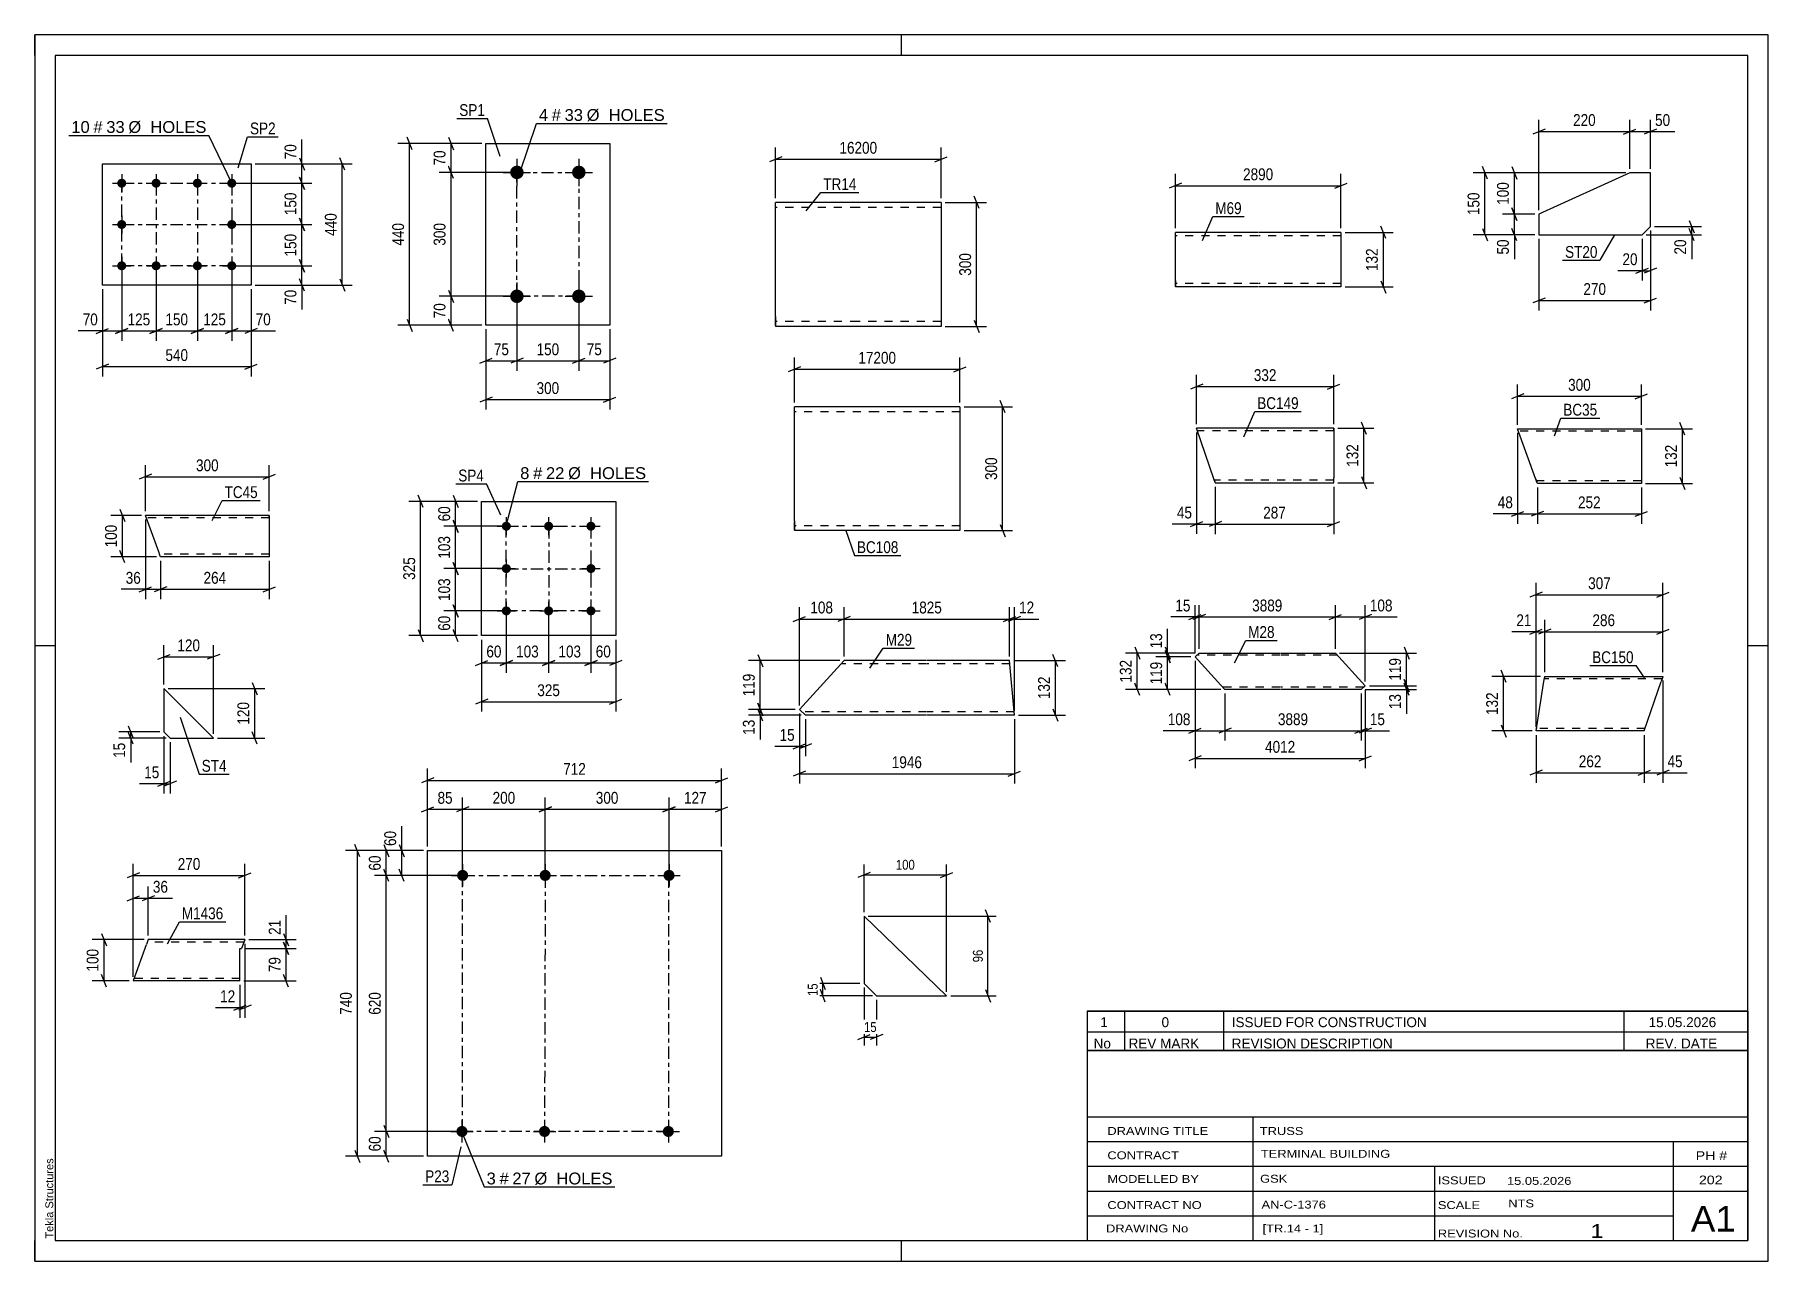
# Paper-space layout 'Layout1' of a CAD drawing. Header units: millimetres. Extents: x 0 to 420, y 0 to 297.
# The model-space entities are those that its viewports show. They can reach past a viewport. Long polylines and large blocks are cut down to what shows.
import ezdxf

# ---------------------------------------------------------------- set-up
doc = ezdxf.new("R2010")
doc.units = ezdxf.units.MM
doc.linetypes.add('DXK_LINE_DOT2', pattern=[3.9198, 1.9599, -1.9599])
doc.linetypes.add('DXK_LINE_DOT3', pattern=[5.9187, 2.979, -0.9799, 0.9799, -0.9799])
doc.layers.add('Viewport layer', color=7, linetype='Continuous', plot=False)
doc.styles.add('Arial', font='ARIAL.TTF', dxfattribs={"height": 0.2})
doc.styles.add('Arial Narrow', font='ARIALN.TTF', dxfattribs={"height": 0.2})

# ---------------------------------------------------------------- blocks, each defined once
blk = doc.blocks.new('Unknown-389636898-1132')
at = {"color": 5, "linetype": 'Continuous'}
for p, q in [((420, 297), (0, 297)), ((0, 297), (0, 0)), ((0, 292), (0, 297)), ((210, 292), (210, 297)), ((420, 0), (420, 297)), ((415, 292), (5, 292)), ((5, 292), (5, 5)), ((415, 5), (415, 292)), ((5, 149), (0, 149)), ((420, 149), (415, 149)), ((0, 0), (0, 5)), ((5, 5), (415, 5)), ((210, 0), (210, 5)), ((0, 0), (420, 0))]:
    blk.add_line(p, q, dxfattribs=at)
at = {"color": 174, "linetype": 'Continuous', "style": 'Arial'}
blk.add_text('Tekla Structures', height=1.9102, rotation=90, dxfattribs=at).set_placement((4.5, 5.5))
blk = doc.blocks.new('Unknown-389636898-28345')
at = {"color": 7, "linetype": 'Continuous'}
for p, q in [((255, 51.05), (255, 5)), ((255, 51.05), (415, 51.05)), ((415, 51), (415, 5)), ((255, 35), (415, 35)), ((295.14, 35), (295.14, 5)), ((255, 29), (415, 29)), ((397, 5.05), (397, 29.05)), ((255, 23), (415, 23)), ((339.14, 23), (339.14, 5)), ((255, 17), (415, 17)), ((255, 11), (397, 11)), ((255, 5), (415, 5))]:
    blk.add_line(p, q, dxfattribs=at)
at = {"color": 7, "style": 'Arial Narrow'}
for s, height, width, p in [('DRAWING TITLE', 1.9089, 1.425378, (259.88, 30.61)), ('TRUSS', 1.909, 1.425378, (296.81, 30.59)), ('CONTRACT', 1.909, 1.425378, (259.88, 24.71)), ('TERMINAL BUILDING', 1.9089, 1.425378, (297.06, 25.07)), ('MODELLED BY', 1.9089, 1.425378, (259.88, 18.98)), ('GSK', 1.909, 1.425378, (296.88, 19.04)), ('ISSUED', 1.909, 1.425378, (339.94, 18.64)), ('15.05.2026', 1.909, 1.425378, (356.69, 18.52)), ('CONTRACT NO', 1.9089, 1.425378, (259.88, 12.66)), ('AN-C-1376', 1.909, 1.425378, (297.23, 12.78)), ('SCALE', 1.909, 1.425378, (339.94, 12.65)), ('A1', 6.204, 1.25, (401.24, 7.2)), ('DRAWING No', 1.909, 1.425378, (259.56, 7)), ('[TR.14 - 1]', 1.9089, 1.425378, (297.46, 6.99)), ('1', 3.34, 1.5, (376.91, 5.68)), ('REVISION No.', 1.9089, 1.425378, (339.94, 5.77))]:
    blk.add_text(s, height=height, dxfattribs=dict(at, width=width)).set_placement(p)
at = {"color": 7, "linetype": 'Continuous', "style": 'Arial Narrow'}
for s, height, width, p in [('PH #', 2.1, 1.42538, (402.4, 24.55)), ('202', 2.1, 1.42538, (403.19, 18.65)), ('NTS', 1.909, 1.425378, (357, 13.05))]:
    blk.add_text(s, height=height, dxfattribs=dict(at, width=width)).set_placement(p)
blk = doc.blocks.new('Unknown-389636898-28346')
at = {"color": 7, "linetype": 'Continuous'}
for p, q in [((255, 60.55), (415, 60.55)), ((415, 60.55), (255, 60.55)), ((255, 60.55), (255, 55.55)), ((264, 60.55), (264, 55.55)), ((288, 60.55), (288, 55.55)), ((385, 60.55), (385, 55.55)), ((415, 60.55), (415, 55.55)), ((255, 55.55), (415, 55.55)), ((255, 55.55), (255, 51.05)), ((255, 55.55), (415, 55.55)), ((264, 55.55), (264, 51.05)), ((288, 55.55), (288, 51.05)), ((385, 55.55), (385, 51.05)), ((415, 55.55), (415, 51.05)), ((415, 51.05), (255, 51.05))]:
    blk.add_line(p, q, dxfattribs=at)
at = {"color": 7, "linetype": 'Continuous', "style": 'Arial Narrow'}
for s, height, width, p in [('1', 2.39, 1.196471, (258.16, 56.7)), ('0', 2.39, 1.196471, (273, 56.7)), ('ISSUED FOR CONSTRUCTION', 2.3861, 1.196471, (290, 56.7)), ('15.05.2026', 2.386, 1.196471, (391, 56.7)), ('No', 2.386, 1.2, (256.54, 51.55)), ('REV MARK', 2.386, 1.2, (265, 51.55)), ('REVISION DESCRIPTION', 2.3861, 1.2, (290, 51.55)), ('REV. DATE', 2.386, 1.2, (390.28, 51.55))]:
    blk.add_text(s, height=height, dxfattribs=dict(at, width=width)).set_placement(p)
blk = doc.blocks.new('Part-389636898-4377 - 4370')
at = {"color": 2, "linetype": 'Continuous'}
for p, q in [((56.84, 180.61), (26.84, 180.61)), ((30.04, 171.81), (26.84, 180.61)), ((56.84, 180.61), (56.84, 170.61)), ((30.35, 170.96), (30.04, 171.81)), ((30.44, 170.7), (30.35, 170.96)), ((30.48, 170.61), (30.44, 170.7)), ((56.84, 170.61), (30.48, 170.61))]:
    blk.add_line(p, q, dxfattribs=at)
at = {"color": 7, "linetype": 'DXK_LINE_DOT2'}
for p, q in [((56.84, 180.26), (56.84, 180.61)), ((56.84, 180.01), (27.06, 180.01)), ((56.84, 171.21), (30.26, 171.21)), ((30.48, 170.61), (30.35, 170.96))]:
    blk.add_line(p, q, dxfattribs=at)
blk = doc.blocks.new('Bolt-389636898-7172 - 7140')
at = {"linetype": 'Continuous'}
for points in [[(21.09, 262.14, -1), (21.09, 259.94, -1)], [(29.42, 262.14, -1), (29.42, 259.94, -1)], [(39.42, 262.14, -1), (39.42, 259.94, -1)], [(47.75, 262.14, -1), (47.75, 259.94, -1)], [(21.09, 252.14, -1), (21.09, 249.94, -1)], [(47.75, 252.14, -1), (47.75, 249.94, -1)], [(21.09, 242.14, -1), (21.09, 239.94, -1)], [(29.42, 242.14, -1), (29.42, 239.94, -1)], [(39.42, 242.14, -1), (39.42, 239.94, -1)], [(47.75, 242.14, -1), (47.75, 239.94, -1)]]:
    blk.add_hatch(color=1, dxfattribs=at).paths.add_polyline_path(points)
at = {"color": 1, "linetype": 'Continuous'}
for p, q in [((18.89, 261.04), (23.29, 261.04)), ((21.09, 263.24), (21.09, 258.84)), ((27.22, 261.04), (31.62, 261.04)), ((29.42, 263.24), (29.42, 258.84)), ((37.22, 261.04), (41.62, 261.04)), ((39.42, 263.24), (39.42, 258.84)), ((45.55, 261.04), (49.95, 261.04)), ((47.75, 263.24), (47.75, 258.84)), ((21.09, 253.24), (21.09, 248.84)), ((47.75, 253.24), (47.75, 248.84)), ((18.89, 251.04), (23.29, 251.04)), ((45.55, 251.04), (49.95, 251.04)), ((18.89, 241.04), (23.29, 241.04)), ((21.09, 243.24), (21.09, 238.84)), ((27.22, 241.04), (31.62, 241.04)), ((29.42, 243.24), (29.42, 238.84)), ((37.22, 241.04), (41.62, 241.04)), ((39.42, 243.24), (39.42, 238.84)), ((45.55, 241.04), (49.95, 241.04)), ((47.75, 243.24), (47.75, 238.84))]:
    blk.add_line(p, q, dxfattribs=at)
blk = doc.blocks.new('Part-389636898-7177 - 7140')
at = {"color": 2, "linetype": 'Continuous'}
for p, q in [((16.42, 236.38), (16.42, 265.71)), ((16.42, 265.71), (52.42, 265.71)), ((52.42, 265.71), (52.42, 236.38)), ((52.42, 236.38), (16.42, 236.38))]:
    blk.add_line(p, q, dxfattribs=at)
blk = doc.blocks.new('Part-389636898-4275 - 4269')
at = {"color": 2, "linetype": 'Continuous'}
for p, q in [((359.24, 201.57), (389.24, 201.57)), ((363.61, 189.57), (359.24, 201.57)), ((389.24, 201.57), (389.24, 188.37)), ((364.01, 188.46), (363.61, 189.57)), ((364.04, 188.37), (364.01, 188.46)), ((389.24, 188.37), (364.04, 188.37))]:
    blk.add_line(p, q, dxfattribs=at)
at = {"color": 7, "linetype": 'DXK_LINE_DOT2'}
for p, q in [((389.24, 200.97), (359.46, 200.97)), ((389.24, 201.57), (389.24, 201.22)), ((363.61, 189.57), (363.92, 188.72)), ((389.24, 188.97), (363.83, 188.97))]:
    blk.add_line(p, q, dxfattribs=at)
blk = doc.blocks.new('Part-389636898-23247 - 23246')
at = {"color": 2, "linetype": 'Continuous'}
for p, q in [((200.94, 83.57), (200.94, 67.28)), ((220.94, 64.28), (200.94, 83.57)), ((203.94, 64.28), (200.94, 67.28)), ((203.94, 64.28), (220.94, 64.28))]:
    blk.add_line(p, q, dxfattribs=at)
blk = doc.blocks.new('Part-389636898-4502 - 4496')
at = {"color": 2, "linetype": 'Continuous'}
for p, q in [((185.25, 133.61), (196.08, 145.46)), ((216.08, 145.46), (196.08, 145.46)), ((236.18, 145.46), (216.18, 145.46)), ((237.36, 132.26), (236.18, 145.46)), ((186.72, 132.26), (185.25, 133.61)), ((216.08, 132.26), (186.72, 132.26)), ((237.36, 132.26), (216.18, 132.26))]:
    blk.add_line(p, q, dxfattribs=at)
at = {"color": 7, "linetype": 'DXK_LINE_DOT2'}
for p, q in [((216.08, 144.66), (195.35, 144.66)), ((236.25, 144.66), (216.18, 144.66)), ((216.08, 133.06), (185.85, 133.06)), ((237.29, 133.06), (216.18, 133.06)), ((237.29, 133.06), (237.29, 133.12))]:
    blk.add_line(p, q, dxfattribs=at)
blk = doc.blocks.new('Bolt-389636898-7319 - 7287')
at = {"linetype": 'Continuous'}
for points in [[(116.83, 265.31, -1), (116.83, 262.01, -1)], [(131.83, 265.31, -1), (131.83, 262.01, -1)], [(116.83, 235.31, -1), (116.83, 232.01, -1)], [(131.83, 235.31, -1), (131.83, 232.01, -1)]]:
    blk.add_hatch(color=1, dxfattribs=at).paths.add_polyline_path(points)
at = {"color": 1, "linetype": 'Continuous'}
for p, q in [((116.83, 266.96), (116.83, 260.36)), ((131.83, 266.96), (131.83, 260.36)), ((113.53, 263.66), (120.13, 263.66)), ((128.53, 263.66), (135.13, 263.66)), ((116.83, 236.96), (116.83, 230.36)), ((131.83, 236.96), (131.83, 230.36)), ((113.53, 233.66), (120.13, 233.66)), ((128.53, 233.66), (135.13, 233.66))]:
    blk.add_line(p, q, dxfattribs=at)
blk = doc.blocks.new('Part-389636898-7324 - 7287')
at = {"color": 2, "linetype": 'Continuous'}
for p, q in [((109.33, 226.66), (109.33, 270.66)), ((109.33, 270.66), (139.33, 270.66)), ((139.33, 270.66), (139.33, 226.66)), ((139.33, 226.66), (109.33, 226.66))]:
    blk.add_line(p, q, dxfattribs=at)
blk = doc.blocks.new('Part-389636898-4624 - 4618')
at = {"color": 2, "linetype": 'Continuous'}
for p, q in [((281.13, 146.37), (282.11, 147.27)), ((282.11, 147.27), (301.68, 147.27)), ((301.78, 147.27), (315.12, 147.27)), ((322.34, 139.37), (315.12, 147.27)), ((287.38, 139.54), (281.13, 146.37)), ((288.35, 138.47), (287.38, 139.54)), ((321.36, 138.47), (322.34, 139.37)), ((301.68, 138.47), (288.35, 138.47)), ((321.36, 138.47), (301.78, 138.47))]:
    blk.add_line(p, q, dxfattribs=at)
at = {"color": 7, "linetype": 'DXK_LINE_DOT2'}
for p, q in [((301.68, 146.74), (281.53, 146.74)), ((315.6, 146.74), (301.78, 146.74)), ((287.38, 139.54), (288.28, 138.55)), ((301.68, 139.01), (287.86, 139.01)), ((321.94, 139.01), (301.78, 139.01))]:
    blk.add_line(p, q, dxfattribs=at)
blk = doc.blocks.new('Part-389636898-4241 - 4233')
at = {"color": 2, "linetype": 'Continuous'}
for p, q in [((204.07, 206.91), (184.07, 206.91)), ((184.07, 179.31), (184.07, 206.91)), ((224.17, 206.91), (204.17, 206.91)), ((224.17, 206.91), (224.17, 176.91)), ((184.07, 179.31), (184.07, 176.91)), ((204.07, 176.91), (184.07, 176.91)), ((224.17, 176.91), (204.17, 176.91))]:
    blk.add_line(p, q, dxfattribs=at)
at = {"color": 7, "linetype": 'DXK_LINE_DOT2'}
for p, q in [((204.07, 205.71), (184.07, 205.71)), ((224.17, 205.71), (204.17, 205.71)), ((184.07, 177.09), (184.07, 179.31)), ((184.07, 178.11), (184.07, 178.2)), ((204.07, 178.11), (184.07, 178.11)), ((224.17, 178.11), (204.17, 178.11)), ((224.17, 178.11), (224.17, 178.2))]:
    blk.add_line(p, q, dxfattribs=at)
blk = doc.blocks.new('Part-389636898-4194 - 4188')
at = {"color": 2, "linetype": 'Continuous'}
for p, q in [((199.49, 256.38), (179.49, 256.38)), ((179.49, 228.78), (179.49, 256.38)), ((219.59, 256.38), (199.59, 256.38)), ((219.59, 256.38), (219.59, 226.38)), ((179.49, 228.78), (179.49, 226.38)), ((199.49, 226.38), (179.49, 226.38)), ((219.59, 226.38), (199.59, 226.38))]:
    blk.add_line(p, q, dxfattribs=at)
at = {"color": 7, "linetype": 'DXK_LINE_DOT2'}
for p, q in [((199.49, 255.18), (179.49, 255.18)), ((219.59, 255.18), (199.59, 255.18)), ((179.49, 226.56), (179.49, 228.78)), ((179.49, 227.58), (179.49, 227.67)), ((199.49, 227.58), (179.49, 227.58)), ((219.59, 227.58), (199.59, 227.58)), ((219.59, 227.58), (219.59, 227.67))]:
    blk.add_line(p, q, dxfattribs=at)
blk = doc.blocks.new('Part-389636898-3236 - 3230')
at = {"color": 2, "linetype": 'Continuous'}
for p, q in [((108.26, 151.49), (108.26, 183.99)), ((108.26, 183.99), (140.76, 183.99)), ((140.76, 183.99), (140.76, 151.49)), ((140.76, 151.49), (108.26, 151.49))]:
    blk.add_line(p, q, dxfattribs=at)
blk = doc.blocks.new('Bolt-389636898-3267 - 3230')
at = {"linetype": 'Continuous'}
for points in [[(114.26, 179.09, -1), (114.26, 176.89, -1)], [(124.51, 179.09, -1), (124.51, 176.89, -1)], [(134.76, 179.09, -1), (134.76, 176.89, -1)], [(114.26, 168.84, -1), (114.26, 166.64, -1)], [(134.76, 168.84, -1), (134.76, 166.64, -1)], [(114.26, 158.59, -1), (114.26, 156.39, -1)], [(124.51, 158.59, -1), (124.51, 156.39, -1)], [(134.76, 158.59, -1), (134.76, 156.39, -1)]]:
    blk.add_hatch(color=1, dxfattribs=at).paths.add_polyline_path(points)
at = {"color": 1, "linetype": 'Continuous'}
for p, q in [((112.06, 177.99), (116.46, 177.99)), ((114.26, 180.19), (114.26, 175.79)), ((122.31, 177.99), (126.71, 177.99)), ((124.51, 180.19), (124.51, 175.79)), ((132.56, 177.99), (136.96, 177.99)), ((134.76, 180.19), (134.76, 175.79)), ((114.26, 169.94), (114.26, 165.54)), ((134.76, 169.94), (134.76, 165.54)), ((112.06, 167.74), (116.46, 167.74)), ((132.56, 167.74), (136.96, 167.74)), ((114.26, 159.69), (114.26, 155.29)), ((124.51, 159.69), (124.51, 155.29)), ((134.76, 159.69), (134.76, 155.29)), ((112.06, 157.49), (116.46, 157.49)), ((122.31, 157.49), (126.71, 157.49)), ((132.56, 157.49), (136.96, 157.49))]:
    blk.add_line(p, q, dxfattribs=at)
blk = doc.blocks.new('Bolt-389636898-3036 - 3029')
at = {"linetype": 'Continuous'}
for points in [[(103.68, 94.79, -1), (103.68, 92.09, -1)], [(123.68, 94.79, -1), (123.68, 92.09, -1)], [(153.68, 94.79, -1), (153.68, 92.09, -1)]]:
    blk.add_hatch(color=1, dxfattribs=at).paths.add_polyline_path(points)
at = {"color": 1, "linetype": 'Continuous'}
for p, q in [((100.98, 93.44), (106.38, 93.44)), ((103.68, 96.14), (103.68, 90.74)), ((120.98, 93.44), (126.38, 93.44)), ((123.68, 96.14), (123.68, 90.74)), ((150.98, 93.44), (156.38, 93.44)), ((153.68, 96.14), (153.68, 90.74))]:
    blk.add_line(p, q, dxfattribs=at)
blk = doc.blocks.new('Part-389636898-3035 - 3029')
at = {"color": 2, "linetype": 'Continuous'}
for p, q in [((95.18, 25.44), (95.18, 99.44)), ((95.18, 99.44), (166.42, 99.44)), ((166.42, 99.44), (166.42, 25.44)), ((166.42, 25.44), (95.18, 25.44))]:
    blk.add_line(p, q, dxfattribs=at)
blk = doc.blocks.new('Bolt-389636898-3093 - 3029')
at = {"linetype": 'Continuous'}
for points in [[(103.52, 32.79, -1), (103.52, 30.09, -1)], [(123.52, 32.79, -1), (123.52, 30.09, -1)], [(153.52, 32.79, -1), (153.52, 30.09, -1)]]:
    blk.add_hatch(color=1, dxfattribs=at).paths.add_polyline_path(points)
at = {"color": 1, "linetype": 'Continuous'}
for p, q in [((103.52, 34.14), (103.52, 28.74)), ((123.52, 34.14), (123.52, 28.74)), ((153.52, 34.14), (153.52, 28.74)), ((100.82, 31.44), (106.22, 31.44)), ((120.82, 31.44), (126.22, 31.44)), ((150.82, 31.44), (156.22, 31.44))]:
    blk.add_line(p, q, dxfattribs=at)
blk = doc.blocks.new('Part-389636898-2955 - 2949')
at = {"color": 2, "linetype": 'Continuous'}
for p, q in [((314.71, 201.71), (281.5, 201.71)), ((285.77, 189.25), (281.5, 201.71)), ((314.71, 201.71), (314.71, 201.62)), ((314.71, 201.62), (314.71, 201.36)), ((314.71, 201.36), (314.71, 200.51)), ((314.71, 200.51), (314.71, 189.71)), ((285.99, 188.6), (285.77, 189.25)), ((314.71, 188.51), (314.71, 189.71)), ((285.99, 188.6), (286.02, 188.51)), ((286.02, 188.51), (314.71, 188.51))]:
    blk.add_line(p, q, dxfattribs=at)
at = {"color": 7, "linetype": 'DXK_LINE_DOT2'}
for p, q in [((314.71, 201.36), (314.71, 201.71)), ((314.71, 201.11), (281.7, 201.11)), ((314.71, 200.97), (314.71, 200.51)), ((285.77, 189.25), (285.9, 188.86)), ((314.71, 189.11), (285.82, 189.11)), ((314.71, 189.11), (314.71, 189.71)), ((314.71, 189.16), (314.71, 189.11)), ((314.71, 188.51), (314.71, 188.6))]:
    blk.add_line(p, q, dxfattribs=at)
blk = doc.blocks.new('Part-389636898-2817 - 2810')
at = {"color": 2, "linetype": 'Continuous'}
for p, q in [((363.75, 128.42), (365.63, 140.42)), ((365.63, 140.42), (365.82, 141.62)), ((365.82, 141.62), (394.45, 141.62)), ((389.93, 128.42), (394.04, 140.42)), ((394.33, 141.26), (394.04, 140.42)), ((394.42, 141.52), (394.33, 141.26)), ((394.45, 141.62), (394.42, 141.52)), ((389.93, 128.42), (363.75, 128.42))]:
    blk.add_line(p, q, dxfattribs=at)
at = {"color": 7, "linetype": 'DXK_LINE_DOT2'}
for p, q in [((394.25, 141.02), (365.72, 141.02)), ((365.8, 141.52), (365.76, 141.26)), ((365.82, 141.62), (365.8, 141.52)), ((394.45, 141.62), (394.33, 141.26)), ((363.85, 129.06), (363.84, 129.02)), ((363.84, 129.02), (363.85, 129.06)), ((390.13, 129.02), (363.84, 129.02)), ((363.86, 129.16), (363.85, 129.06)), ((363.85, 129.06), (363.86, 129.16))]:
    blk.add_line(p, q, dxfattribs=at)
blk = doc.blocks.new('Part-389636898-2541 - 2525')
at = {"color": 2, "linetype": 'Continuous'}
for p, q in [((386.44, 263.55), (364.44, 253.55)), ((391.44, 263.55), (386.44, 263.55)), ((391.44, 250.55), (391.44, 263.55)), ((364.44, 253.55), (364.44, 248.55)), ((364.44, 248.55), (389.44, 248.55)), ((389.44, 248.55), (391.44, 250.55))]:
    blk.add_line(p, q, dxfattribs=at)
blk = doc.blocks.new('Part-389636898-2668 - 2662')
at = {"color": 2, "linetype": 'Continuous'}
for p, q in [((296.36, 249.12), (276.36, 249.12)), ((276.36, 237.52), (276.36, 249.12)), ((316.46, 249.12), (296.46, 249.12)), ((316.46, 249.12), (316.46, 235.92)), ((276.36, 237.52), (276.36, 235.92)), ((296.36, 235.92), (276.36, 235.92)), ((316.46, 235.92), (296.46, 235.92))]:
    blk.add_line(p, q, dxfattribs=at)
at = {"color": 7, "linetype": 'DXK_LINE_DOT2'}
for p, q in [((296.36, 248.32), (276.36, 248.32)), ((316.46, 248.32), (296.46, 248.32)), ((276.36, 236.04), (276.36, 237.52)), ((276.36, 236.72), (276.36, 236.78)), ((296.36, 236.72), (276.36, 236.72)), ((316.46, 236.72), (296.46, 236.72)), ((316.46, 236.72), (316.46, 236.78))]:
    blk.add_line(p, q, dxfattribs=at)
blk = doc.blocks.new('Part-389636898-4321 - 4315')
at = {"color": 2, "linetype": 'Continuous'}
for p, q in [((31.32, 138.68), (31.32, 128.18)), ((31.32, 138.68), (43.32, 126.68)), ((31.32, 128.18), (32.82, 126.68)), ((32.82, 126.68), (43.32, 126.68))]:
    blk.add_line(p, q, dxfattribs=at)
blk = doc.blocks.new('Part-389636898-27765 - 27764')
at = {"color": 2, "linetype": 'Continuous'}
for p, q in [((23.91, 68), (27.08, 76.71)), ((27.51, 77.91), (27.08, 76.71)), ((50.92, 77.91), (27.51, 77.91)), ((49.71, 67.91), (49.71, 75.77)), ((49.71, 75.77), (50.14, 75.77)), ((50.89, 77.82), (50.14, 75.77)), ((50.92, 77.91), (50.89, 77.82)), ((23.87, 67.91), (23.91, 68)), ((49.71, 67.91), (23.87, 67.91))]:
    blk.add_line(p, q, dxfattribs=at)
at = {"color": 7, "linetype": 'DXK_LINE_DOT2'}
for p, q in [((50.7, 77.31), (27.3, 77.31)), ((23.87, 67.91), (23.87, 67.91)), ((24.09, 68.51), (24.11, 68.55)), ((49.71, 68.51), (24.09, 68.51))]:
    blk.add_line(p, q, dxfattribs=at)
blk = doc.blocks.new('Rectangle-389636898-7273 - 7140')
at = {"color": 1, "linetype": 'DXK_LINE_DOT3'}
blk.add_lwpolyline([(21.09, 261.04), (47.75, 261.04), (47.75, 241.04), (21.09, 241.04), (21.09, 261.04)], close=True, dxfattribs=at)
blk = doc.blocks.new('Rectangle-389636898-7409 - 7287')
at = {"color": 1, "linetype": 'DXK_LINE_DOT3'}
blk.add_lwpolyline([(116.83, 263.66), (131.83, 263.66), (131.83, 233.66), (116.83, 233.66), (116.83, 263.66)], close=True, dxfattribs=at)
blk = doc.blocks.new('Rectangle-389636898-3354 - 3230')
at = {"color": 1, "linetype": 'DXK_LINE_DOT3'}
blk.add_lwpolyline([(114.26, 177.99), (134.76, 177.99), (134.76, 157.49), (114.26, 157.49), (114.26, 177.99)], close=True, dxfattribs=at)
blk = doc.blocks.new('Rectangle-389636898-3208 - 3029')
at = {"color": 1, "linetype": 'DXK_LINE_DOT3'}
blk.add_lwpolyline([(103.68, 93.44), (153.52, 93.44), (153.52, 31.44), (103.68, 31.44), (103.68, 93.44)], close=True, dxfattribs=at)
blk = doc.blocks.new('Line-389636898-7259 - 7140')
at = {"color": 1, "linetype": 'DXK_LINE_DOT3'}
blk.add_line((29.42, 261.04), (29.42, 241.04), dxfattribs=at)
blk = doc.blocks.new('Line-389636898-3340 - 3230')
at = {"color": 1, "linetype": 'DXK_LINE_DOT3'}
blk.add_line((124.56, 177.99), (124.56, 157.49), dxfattribs=at)
blk = doc.blocks.new('Line-389636898-3197 - 3029')
at = {"color": 1, "linetype": 'DXK_LINE_DOT3'}
blk.add_line((123.68, 93.44), (123.52, 31.44), dxfattribs=at)
blk = doc.blocks.new('Line-389636898-7266 - 7140')
at = {"color": 1, "linetype": 'DXK_LINE_DOT3'}
blk.add_line((39.42, 261.04), (39.42, 241.04), dxfattribs=at)
blk = doc.blocks.new('Line-389636898-3347 - 3230')
at = {"color": 1, "linetype": 'DXK_LINE_DOT3'}
blk.add_line((114.26, 167.69), (134.76, 167.69), dxfattribs=at)
blk = doc.blocks.new('Line-389636898-7252 - 7140')
at = {"color": 1, "linetype": 'DXK_LINE_DOT3'}
blk.add_line((21.09, 251.04), (47.75, 251.04), dxfattribs=at)
blk = doc.blocks.new('StraightDimension-389636898-4397 - 4370')
at = {"color": 7, "linetype": 'Continuous'}
for p, q in [((28.34, 190.55), (25.34, 189.35)), ((26.84, 181.61), (26.84, 192.8)), ((26.84, 189.95), (56.84, 189.95)), ((55.34, 189.35), (58.34, 190.55)), ((56.84, 181.61), (56.84, 192.8))]:
    blk.add_line(p, q, dxfattribs=at)
at = {"color": 0}
blk.add_wipeout([(45.18, 190.7), (45.18, 194.9), (38.49, 194.9), (38.49, 190.7)], dxfattribs=at)
at = {"color": 3, "style": 'Arial Narrow'}
blk.add_text('300', height=2.863, dxfattribs=at).set_placement((39.09, 191.3))
blk = doc.blocks.new('StraightDimension-389636898-17463 - 4370')
at = {"color": 7, "linetype": 'Continuous'}
for p, q in [((26.84, 179.61), (26.84, 160.31)), ((30.48, 169.61), (30.48, 160.31)), ((25.34, 162.11), (28.34, 163.31)), ((26.84, 162.71), (30.48, 162.71)), ((31.98, 163.31), (28.98, 162.11))]:
    blk.add_line(p, q, dxfattribs=at)
at = {"color": 0}
blk.add_wipeout([(26.31, 163.46), (26.31, 167.66), (21.46, 167.66), (21.46, 163.46)], dxfattribs=at)
at = {"color": 7, "linetype": 'Continuous'}
blk.add_line((26.84, 162.71), (20.93, 162.71), dxfattribs=at)
blk.add_line((26.84, 162.71), (20.93, 162.71), dxfattribs=at)
at = {"color": 3, "style": 'Arial Narrow'}
blk.add_text('36', height=2.863, dxfattribs=at).set_placement((22.06, 164.06))
blk = doc.blocks.new('StraightDimension-389636898-17462 - 4370')
at = {"color": 7, "linetype": 'Continuous'}
for p, q in [((30.48, 169.61), (30.48, 160.31)), ((56.84, 169.61), (56.84, 160.31)), ((31.98, 163.31), (28.98, 162.11)), ((30.48, 162.71), (56.84, 162.71)), ((55.34, 162.11), (58.34, 163.31))]:
    blk.add_line(p, q, dxfattribs=at)
at = {"color": 0}
blk.add_wipeout([(47, 163.46), (47, 167.66), (40.31, 167.66), (40.31, 163.46)], dxfattribs=at)
at = {"color": 3, "style": 'Arial Narrow'}
blk.add_text('264', height=2.863, dxfattribs=at).set_placement((40.91, 164.06))
blk = doc.blocks.new('StraightDimension-389636898-4408 - 4370')
at = {"color": 7, "linetype": 'Continuous'}
for p, q in [((25.84, 180.61), (18.42, 180.61)), ((20.67, 182.11), (21.87, 179.11)), ((21.27, 170.61), (21.27, 180.61)), ((29.48, 170.61), (18.42, 170.61)), ((21.87, 169.11), (20.67, 172.11))]:
    blk.add_line(p, q, dxfattribs=at)
at = {"color": 0}
blk.add_wipeout([(20.52, 178.95), (16.32, 178.95), (16.32, 172.26), (20.52, 172.26)], dxfattribs=at)
at = {"color": 3, "style": 'Arial Narrow'}
blk.add_text('100', height=2.863, rotation=90.0002, dxfattribs=at).set_placement((19.92, 172.86))
blk = doc.blocks.new('StraightDimension-389636898-7202 - 7140')
at = {"color": 7, "linetype": 'Continuous'}
for p, q in [((29.42, 240.04), (29.42, 222.88)), ((39.42, 240.04), (39.42, 222.88)), ((27.92, 224.68), (30.92, 225.88)), ((29.42, 225.28), (39.42, 225.28)), ((40.92, 225.88), (37.92, 224.68))]:
    blk.add_line(p, q, dxfattribs=at)
at = {"color": 0}
blk.add_wipeout([(37.76, 226.03), (37.76, 230.23), (31.08, 230.23), (31.08, 226.03)], dxfattribs=at)
at = {"color": 3, "style": 'Arial Narrow'}
blk.add_text('150', height=2.863, dxfattribs=at).set_placement((31.68, 226.63))
blk = doc.blocks.new('StraightDimension-389636898-7179 - 7140')
at = {"color": 7, "linetype": 'Continuous'}
for p, q in [((16.42, 235.38), (16.42, 214.24)), ((52.42, 235.38), (52.42, 214.24)), ((17.92, 217.24), (14.92, 216.04)), ((16.42, 216.64), (52.42, 216.64)), ((50.92, 216.04), (53.92, 217.24))]:
    blk.add_line(p, q, dxfattribs=at)
at = {"color": 0}
blk.add_wipeout([(37.76, 217.39), (37.76, 221.59), (31.08, 221.59), (31.08, 217.39)], dxfattribs=at)
at = {"color": 3, "style": 'Arial Narrow'}
blk.add_text('540', height=2.863, dxfattribs=at).set_placement((31.68, 217.99))
blk = doc.blocks.new('StraightDimension-389636898-7190 - 7140')
at = {"color": 7, "linetype": 'Continuous'}
for p, q in [((47.75, 240.04), (47.75, 222.88)), ((52.42, 235.38), (52.42, 222.88)), ((46.25, 224.68), (49.25, 225.88)), ((47.75, 225.28), (52.42, 225.28)), ((53.92, 225.88), (50.92, 224.68))]:
    blk.add_line(p, q, dxfattribs=at)
at = {"color": 0}
blk.add_wipeout([(57.8, 226.03), (57.8, 230.23), (52.94, 230.23), (52.94, 226.03)], dxfattribs=at)
at = {"color": 7, "linetype": 'Continuous'}
blk.add_line((52.42, 225.28), (58.33, 225.28), dxfattribs=at)
blk.add_line((52.42, 225.28), (58.33, 225.28), dxfattribs=at)
at = {"color": 3, "style": 'Arial Narrow'}
blk.add_text('70', height=2.863, dxfattribs=at).set_placement((53.54, 226.63))
blk = doc.blocks.new('StraightDimension-389636898-7200 - 7140')
at = {"color": 7, "linetype": 'Continuous'}
for p, q in [((39.42, 240.04), (39.42, 222.88)), ((47.75, 240.04), (47.75, 222.88)), ((37.92, 224.68), (40.92, 225.88)), ((39.42, 225.28), (47.75, 225.28)), ((49.25, 225.88), (46.25, 224.68))]:
    blk.add_line(p, q, dxfattribs=at)
at = {"color": 0}
blk.add_wipeout([(46.93, 226.03), (46.93, 230.23), (40.24, 230.23), (40.24, 226.03)], dxfattribs=at)
at = {"color": 3, "style": 'Arial Narrow'}
blk.add_text('125', height=2.863, dxfattribs=at).set_placement((40.84, 226.63))
blk = doc.blocks.new('StraightDimension-389636898-7204 - 7140')
at = {"color": 7, "linetype": 'Continuous'}
for p, q in [((21.09, 240.04), (21.09, 222.88)), ((29.42, 240.04), (29.42, 222.88)), ((19.59, 224.68), (22.59, 225.88)), ((21.09, 225.28), (29.42, 225.28)), ((30.92, 225.88), (27.92, 224.68))]:
    blk.add_line(p, q, dxfattribs=at)
at = {"color": 0}
blk.add_wipeout([(28.6, 226.03), (28.6, 230.23), (21.91, 230.23), (21.91, 226.03)], dxfattribs=at)
at = {"color": 3, "style": 'Arial Narrow'}
blk.add_text('125', height=2.863, dxfattribs=at).set_placement((22.51, 226.63))
blk = doc.blocks.new('StraightDimension-389636898-7206 - 7140')
at = {"color": 7, "linetype": 'Continuous'}
for p, q in [((21.09, 240.04), (21.09, 222.88)), ((16.42, 235.38), (16.42, 222.88)), ((14.92, 224.68), (17.92, 225.88)), ((16.42, 225.28), (21.09, 225.28)), ((22.59, 225.88), (19.59, 224.68))]:
    blk.add_line(p, q, dxfattribs=at)
at = {"color": 0}
blk.add_wipeout([(15.89, 226.03), (15.89, 230.23), (11.04, 230.23), (11.04, 226.03)], dxfattribs=at)
at = {"color": 7, "linetype": 'Continuous'}
blk.add_line((16.42, 225.28), (10.51, 225.28), dxfattribs=at)
blk.add_line((16.42, 225.28), (10.51, 225.28), dxfattribs=at)
at = {"color": 3, "style": 'Arial Narrow'}
blk.add_text('70', height=2.863, dxfattribs=at).set_placement((11.64, 226.63))
blk = doc.blocks.new('StraightDimension-389636898-7217 - 7140')
at = {"color": 7, "linetype": 'Continuous'}
for p, q in [((53.42, 265.71), (76.92, 265.71)), ((75.12, 264.21), (73.92, 267.21)), ((74.52, 236.38), (74.52, 265.71)), ((53.42, 236.38), (76.92, 236.38)), ((73.92, 237.88), (75.12, 234.88))]:
    blk.add_line(p, q, dxfattribs=at)
at = {"color": 0}
blk.add_wipeout([(73.77, 254.38), (69.57, 254.38), (69.57, 247.7), (73.77, 247.7)], dxfattribs=at)
at = {"color": 3, "style": 'Arial Narrow'}
blk.add_text('440', height=2.863, rotation=90.0002, dxfattribs=at).set_placement((73.17, 248.3))
blk = doc.blocks.new('StraightDimension-389636898-7228 - 7140')
at = {"color": 7, "linetype": 'Continuous'}
for p, q in [((48.75, 241.04), (67.15, 241.04)), ((64.15, 242.54), (65.35, 239.54)), ((64.75, 236.38), (64.75, 241.04)), ((53.42, 236.38), (67.15, 236.38)), ((65.35, 234.88), (64.15, 237.88))]:
    blk.add_line(p, q, dxfattribs=at)
at = {"color": 0}
blk.add_wipeout([(64, 235.85), (59.8, 235.85), (59.8, 230.99), (64, 230.99)], dxfattribs=at)
at = {"color": 7, "linetype": 'Continuous'}
blk.add_line((64.75, 236.38), (64.75, 230.47), dxfattribs=at)
blk.add_line((64.75, 236.38), (64.75, 230.47), dxfattribs=at)
at = {"color": 3, "style": 'Arial Narrow'}
blk.add_text('70', height=2.863, rotation=90.0002, dxfattribs=at).set_placement((63.4, 231.59))
blk = doc.blocks.new('StraightDimension-389636898-7238 - 7140')
at = {"color": 7, "linetype": 'Continuous'}
for p, q in [((53.42, 265.71), (67.15, 265.71)), ((64.15, 267.21), (65.35, 264.21)), ((64.75, 261.04), (64.75, 265.71)), ((48.75, 261.04), (67.15, 261.04)), ((65.35, 259.54), (64.15, 262.54))]:
    blk.add_line(p, q, dxfattribs=at)
at = {"color": 0}
blk.add_wipeout([(64, 271.09), (59.8, 271.09), (59.8, 266.23), (64, 266.23)], dxfattribs=at)
at = {"color": 7, "linetype": 'Continuous'}
blk.add_line((64.75, 265.71), (64.75, 271.62), dxfattribs=at)
blk.add_line((64.75, 265.71), (64.75, 271.62), dxfattribs=at)
at = {"color": 3, "style": 'Arial Narrow'}
blk.add_text('70', height=2.863, rotation=90.0002, dxfattribs=at).set_placement((63.4, 266.83))
blk = doc.blocks.new('StraightDimension-389636898-7248 - 7140')
at = {"color": 7, "linetype": 'Continuous'}
for p, q in [((48.75, 261.04), (67.15, 261.04)), ((64.15, 262.54), (65.35, 259.54)), ((64.75, 251.04), (64.75, 261.04)), ((65.35, 249.54), (64.15, 252.54)), ((48.75, 251.04), (67.15, 251.04))]:
    blk.add_line(p, q, dxfattribs=at)
at = {"color": 0}
blk.add_wipeout([(64, 259.38), (59.8, 259.38), (59.8, 252.7), (64, 252.7)], dxfattribs=at)
at = {"color": 3, "style": 'Arial Narrow'}
blk.add_text('150', height=2.863, rotation=90.0002, dxfattribs=at).set_placement((63.4, 253.3))
blk = doc.blocks.new('StraightDimension-389636898-7250 - 7140')
at = {"color": 7, "linetype": 'Continuous'}
for p, q in [((64.15, 252.54), (65.35, 249.54)), ((48.75, 251.04), (67.15, 251.04)), ((64.75, 241.04), (64.75, 251.04)), ((48.75, 241.04), (67.15, 241.04)), ((65.35, 239.54), (64.15, 242.54))]:
    blk.add_line(p, q, dxfattribs=at)
at = {"color": 0}
blk.add_wipeout([(64, 249.38), (59.8, 249.38), (59.8, 242.7), (64, 242.7)], dxfattribs=at)
at = {"color": 3, "style": 'Arial Narrow'}
blk.add_text('150', height=2.863, rotation=90.0002, dxfattribs=at).set_placement((63.4, 243.3))
blk = doc.blocks.new('StraightDimension-389636898-4289 - 4269')
at = {"color": 7, "linetype": 'Continuous'}
for p, q in [((360.74, 210.04), (357.74, 208.84)), ((359.24, 202.57), (359.24, 212.29)), ((387.74, 208.84), (390.74, 210.04)), ((389.24, 202.57), (389.24, 212.29)), ((359.24, 209.44), (389.24, 209.44))]:
    blk.add_line(p, q, dxfattribs=at)
at = {"color": 0}
blk.add_wipeout([(377.58, 210.19), (377.58, 214.39), (370.9, 214.39), (370.9, 210.19)], dxfattribs=at)
at = {"color": 3, "style": 'Arial Narrow'}
blk.add_text('300', height=2.863, dxfattribs=at).set_placement((371.5, 210.79))
blk = doc.blocks.new('StraightDimension-389636898-17358 - 4269')
at = {"color": 7, "linetype": 'Continuous'}
for p, q in [((359.24, 200.57), (359.24, 178.59)), ((364.04, 187.37), (364.04, 178.59)), ((357.74, 180.39), (360.74, 181.59)), ((359.24, 180.99), (364.04, 180.99)), ((365.54, 181.59), (362.54, 180.39))]:
    blk.add_line(p, q, dxfattribs=at)
at = {"color": 0}
blk.add_wipeout([(358.71, 181.74), (358.71, 185.94), (353.86, 185.94), (353.86, 181.74)], dxfattribs=at)
at = {"color": 7, "linetype": 'Continuous'}
blk.add_line((359.24, 180.99), (353.33, 180.99), dxfattribs=at)
blk.add_line((359.24, 180.99), (353.33, 180.99), dxfattribs=at)
at = {"color": 3, "style": 'Arial Narrow'}
blk.add_text('48', height=2.863, dxfattribs=at).set_placement((354.46, 182.34))
blk = doc.blocks.new('StraightDimension-389636898-17357 - 4269')
at = {"color": 7, "linetype": 'Continuous'}
for p, q in [((364.04, 187.37), (364.04, 178.59)), ((389.24, 187.37), (389.24, 178.59)), ((365.54, 181.59), (362.54, 180.39)), ((364.04, 180.99), (389.24, 180.99)), ((387.74, 180.39), (390.74, 181.59))]:
    blk.add_line(p, q, dxfattribs=at)
at = {"color": 0}
blk.add_wipeout([(379.98, 181.74), (379.98, 185.94), (373.3, 185.94), (373.3, 181.74)], dxfattribs=at)
at = {"color": 3, "style": 'Arial Narrow'}
blk.add_text('252', height=2.863, dxfattribs=at).set_placement((373.9, 182.34))
blk = doc.blocks.new('StraightDimension-389636898-4278 - 4269')
at = {"color": 7, "linetype": 'Continuous'}
for p, q in [((399.8, 200.07), (398.6, 203.07)), ((390.24, 201.57), (401.6, 201.57)), ((399.2, 188.37), (399.2, 201.57)), ((398.6, 189.87), (399.8, 186.87)), ((390.24, 188.37), (401.6, 188.37))]:
    blk.add_line(p, q, dxfattribs=at)
at = {"color": 0}
blk.add_wipeout([(398.45, 198.31), (394.25, 198.31), (394.25, 191.63), (398.45, 191.63)], dxfattribs=at)
at = {"color": 3, "style": 'Arial Narrow'}
blk.add_text('132', height=2.863, rotation=90.0002, dxfattribs=at).set_placement((397.85, 192.23))
blk = doc.blocks.new('StraightDimension-389636898-23251 - 23246')
at = {"color": 7, "linetype": 'Continuous'}
for p, q in [((200.94, 66.28), (200.94, 52.28)), ((203.94, 63.28), (203.94, 52.28)), ((199.44, 53.68), (202.44, 54.88)), ((205.44, 54.88), (202.44, 53.68)), ((200.94, 54.28), (203.94, 54.28))]:
    blk.add_line(p, q, dxfattribs=at)
at = {"color": 0}
blk.add_wipeout([(204.46, 55.03), (204.46, 58.53), (200.42, 58.53), (200.42, 55.03)], dxfattribs=at)
at = {"color": 96, "style": 'Arial Narrow'}
blk.add_text('15', height=2.386, dxfattribs=at).set_placement((200.92, 55.53))
blk = doc.blocks.new('StraightDimension-389636898-23305 - 23246')
at = {"color": 7, "linetype": 'Continuous'}
for p, q in [((231.54, 82.07), (230.34, 85.07)), ((201.94, 83.57), (232.94, 83.57)), ((230.94, 64.28), (230.94, 83.57)), ((221.94, 64.28), (232.94, 64.28)), ((230.34, 65.78), (231.54, 62.78))]:
    blk.add_line(p, q, dxfattribs=at)
at = {"color": 0}
blk.add_wipeout([(230.19, 75.95), (226.69, 75.95), (226.69, 71.9), (230.19, 71.9)], dxfattribs=at)
at = {"color": 96, "style": 'Arial Narrow'}
blk.add_text('96', height=2.386, rotation=90.0002, dxfattribs=at).set_placement((229.69, 72.4))
blk = doc.blocks.new('StraightDimension-389636898-23297 - 23246')
at = {"color": 7, "linetype": 'Continuous'}
for p, q in [((202.44, 94.17), (199.44, 92.97)), ((200.94, 84.57), (200.94, 96.07)), ((200.94, 93.57), (220.94, 93.57)), ((219.44, 92.97), (222.44, 94.17)), ((220.94, 65.28), (220.94, 96.07))]:
    blk.add_line(p, q, dxfattribs=at)
at = {"color": 0}
blk.add_wipeout([(213.72, 94.32), (213.72, 97.82), (208.15, 97.82), (208.15, 94.32)], dxfattribs=at)
at = {"color": 96, "style": 'Arial Narrow'}
blk.add_text('100', height=2.386, dxfattribs=at).set_placement((208.65, 94.82))
blk = doc.blocks.new('StraightDimension-389636898-23301 - 23246')
at = {"color": 7, "linetype": 'Continuous'}
for p, q in [((199.94, 67.28), (188.44, 67.28)), ((190.34, 68.78), (191.54, 65.78)), ((190.94, 64.28), (190.94, 67.28)), ((202.94, 64.28), (188.44, 64.28)), ((191.54, 62.78), (190.34, 65.78))]:
    blk.add_line(p, q, dxfattribs=at)
at = {"color": 0}
blk.add_wipeout([(190.19, 67.8), (186.69, 67.8), (186.69, 63.75), (190.19, 63.75)], dxfattribs=at)
at = {"color": 96, "style": 'Arial Narrow'}
blk.add_text('15', height=2.386, rotation=90.0002, dxfattribs=at).set_placement((189.69, 64.25))
blk = doc.blocks.new('StraightDimension-389636898-17413 - 4496')
at = {"color": 7, "linetype": 'Continuous'}
for p, q in [((234.68, 154.92), (237.68, 156.12)), ((238.86, 156.12), (235.86, 154.92)), ((236.18, 146.46), (236.18, 158.37)), ((236.18, 155.52), (237.36, 155.52)), ((237.36, 133.26), (237.36, 158.37))]:
    blk.add_line(p, q, dxfattribs=at)
at = {"color": 0}
blk.add_wipeout([(242.75, 156.27), (242.75, 160.47), (237.89, 160.47), (237.89, 156.27)], dxfattribs=at)
at = {"color": 7, "linetype": 'Continuous'}
blk.add_line((237.36, 155.52), (243.27, 155.52), dxfattribs=at)
blk.add_line((237.36, 155.52), (243.27, 155.52), dxfattribs=at)
at = {"color": 3, "style": 'Arial Narrow'}
blk.add_text('12', height=2.863, dxfattribs=at).set_placement((238.49, 156.87))
blk = doc.blocks.new('StraightDimension-389636898-4598 - 4496')
at = {"color": 7, "linetype": 'Continuous'}
for p, q in [((175.19, 135.11), (176.39, 132.11)), ((184.25, 133.61), (172.94, 133.61)), ((185.72, 132.26), (172.94, 132.26)), ((176.39, 130.76), (175.19, 133.76)), ((175.79, 132.26), (175.79, 133.61))]:
    blk.add_line(p, q, dxfattribs=at)
at = {"color": 0}
blk.add_wipeout([(175.04, 131.74), (170.84, 131.74), (170.84, 126.88), (175.04, 126.88)], dxfattribs=at)
at = {"color": 7, "linetype": 'Continuous'}
blk.add_line((175.79, 132.26), (175.79, 126.35), dxfattribs=at)
blk.add_line((175.79, 132.26), (175.79, 126.35), dxfattribs=at)
at = {"color": 3, "style": 'Arial Narrow'}
blk.add_text('13', height=2.863, rotation=90.0002, dxfattribs=at).set_placement((174.44, 127.48))
blk = doc.blocks.new('StraightDimension-389636898-4582 - 4496')
at = {"color": 7, "linetype": 'Continuous'}
for p, q in [((195.08, 145.46), (172.94, 145.46)), ((175.19, 146.96), (176.39, 143.96)), ((175.79, 133.61), (175.79, 145.46)), ((176.39, 132.11), (175.19, 135.11)), ((184.25, 133.61), (172.94, 133.61))]:
    blk.add_line(p, q, dxfattribs=at)
at = {"color": 0}
blk.add_wipeout([(175.04, 142.88), (170.84, 142.88), (170.84, 136.19), (175.04, 136.19)], dxfattribs=at)
at = {"color": 3, "style": 'Arial Narrow'}
blk.add_text('119', height=2.863, rotation=90.0002, dxfattribs=at).set_placement((174.44, 136.79))
blk = doc.blocks.new('StraightDimension-389636898-4505 - 4496')
at = {"color": 7, "linetype": 'Continuous'}
for p, q in [((185.25, 132.61), (185.25, 115.66)), ((237.36, 131.26), (237.36, 115.66)), ((186.75, 118.66), (183.75, 117.46)), ((185.25, 118.06), (237.36, 118.06)), ((235.86, 117.46), (238.86, 118.66))]:
    blk.add_line(p, q, dxfattribs=at)
at = {"color": 0}
blk.add_wipeout([(215.56, 118.81), (215.56, 123.01), (207.05, 123.01), (207.05, 118.81)], dxfattribs=at)
at = {"color": 3, "style": 'Arial Narrow'}
blk.add_text('1946', height=2.863, dxfattribs=at).set_placement((207.65, 119.41))
blk = doc.blocks.new('StraightDimension-389636898-4516 - 4496')
at = {"color": 7, "linetype": 'Continuous'}
for p, q in [((237.18, 145.46), (249.7, 145.46)), ((247.9, 143.96), (246.7, 146.96)), ((247.3, 132.26), (247.3, 145.46)), ((238.36, 132.26), (249.7, 132.26)), ((246.7, 133.76), (247.9, 130.76))]:
    blk.add_line(p, q, dxfattribs=at)
at = {"color": 0}
blk.add_wipeout([(246.55, 142.2), (242.35, 142.2), (242.35, 135.52), (246.55, 135.52)], dxfattribs=at)
at = {"color": 3, "style": 'Arial Narrow'}
blk.add_text('132', height=2.863, rotation=90.0002, dxfattribs=at).set_placement((245.95, 136.12))
blk = doc.blocks.new('StraightDimension-389636898-4533 - 4496')
at = {"color": 7, "linetype": 'Continuous'}
for p, q in [((185.25, 132.61), (185.25, 122.27)), ((186.72, 131.26), (186.72, 122.27)), ((183.75, 124.07), (186.75, 125.27)), ((188.22, 125.27), (185.22, 124.07)), ((185.25, 124.67), (186.72, 124.67))]:
    blk.add_line(p, q, dxfattribs=at)
at = {"color": 0}
blk.add_wipeout([(184.72, 125.42), (184.72, 129.62), (179.86, 129.62), (179.86, 125.42)], dxfattribs=at)
at = {"color": 7, "linetype": 'Continuous'}
blk.add_line((185.25, 124.67), (179.34, 124.67), dxfattribs=at)
blk.add_line((185.25, 124.67), (179.34, 124.67), dxfattribs=at)
at = {"color": 3, "style": 'Arial Narrow'}
blk.add_text('15', height=2.863, dxfattribs=at).set_placement((180.46, 126.02))
blk = doc.blocks.new('StraightDimension-389636898-17414 - 4496')
at = {"color": 7, "linetype": 'Continuous'}
for p, q in [((197.58, 156.12), (194.58, 154.92)), ((196.08, 146.46), (196.08, 158.37)), ((196.08, 155.52), (236.18, 155.52)), ((234.68, 154.92), (237.68, 156.12)), ((236.18, 146.46), (236.18, 158.37))]:
    blk.add_line(p, q, dxfattribs=at)
at = {"color": 0}
blk.add_wipeout([(220.39, 156.27), (220.39, 160.47), (211.87, 160.47), (211.87, 156.27)], dxfattribs=at)
at = {"color": 3, "style": 'Arial Narrow'}
blk.add_text('1825', height=2.863, dxfattribs=at).set_placement((212.47, 156.87))
blk = doc.blocks.new('StraightDimension-389636898-17415 - 4496')
at = {"color": 7, "linetype": 'Continuous'}
for p, q in [((183.75, 154.92), (186.75, 156.12)), ((185.25, 134.61), (185.25, 158.37)), ((185.25, 155.52), (196.08, 155.52)), ((197.58, 156.12), (194.58, 154.92)), ((196.08, 146.46), (196.08, 158.37))]:
    blk.add_line(p, q, dxfattribs=at)
at = {"color": 0}
blk.add_wipeout([(194.01, 156.27), (194.01, 160.47), (187.32, 160.47), (187.32, 156.27)], dxfattribs=at)
at = {"color": 3, "style": 'Arial Narrow'}
blk.add_text('108', height=2.863, dxfattribs=at).set_placement((187.92, 156.87))
blk = doc.blocks.new('StraightDimension-389636898-7347 - 7287')
at = {"color": 7, "linetype": 'Continuous'}
for p, q in [((101.47, 262.16), (100.27, 265.16)), ((115.83, 263.66), (98.02, 263.66)), ((100.87, 233.66), (100.87, 263.66)), ((115.83, 233.66), (98.02, 233.66)), ((100.27, 235.16), (101.47, 232.16))]:
    blk.add_line(p, q, dxfattribs=at)
at = {"color": 0}
blk.add_wipeout([(100.12, 252), (95.92, 252), (95.92, 245.32), (100.12, 245.32)], dxfattribs=at)
at = {"color": 3, "style": 'Arial Narrow'}
blk.add_text('300', height=2.863, rotation=90.0002, dxfattribs=at).set_placement((99.52, 245.92))
blk = doc.blocks.new('StraightDimension-389636898-7379 - 7287')
at = {"color": 7, "linetype": 'Continuous'}
for p, q in [((116.83, 232.66), (116.83, 215.64)), ((109.33, 225.66), (109.33, 215.64)), ((107.83, 217.44), (110.83, 218.64)), ((118.33, 218.64), (115.33, 217.44)), ((109.33, 218.04), (116.83, 218.04))]:
    blk.add_line(p, q, dxfattribs=at)
at = {"color": 0}
blk.add_wipeout([(115.51, 218.79), (115.51, 222.99), (110.65, 222.99), (110.65, 218.79)], dxfattribs=at)
at = {"color": 3, "style": 'Arial Narrow'}
blk.add_text('75', height=2.863, dxfattribs=at).set_placement((111.25, 219.39))
blk = doc.blocks.new('StraightDimension-389636898-7337 - 7287')
at = {"color": 7, "linetype": 'Continuous'}
for p, q in [((108.33, 270.66), (98.02, 270.66)), ((100.27, 272.16), (101.47, 269.16)), ((100.87, 263.66), (100.87, 270.66)), ((101.47, 262.16), (100.27, 265.16)), ((115.83, 263.66), (98.02, 263.66))]:
    blk.add_line(p, q, dxfattribs=at)
at = {"color": 0}
blk.add_wipeout([(100.12, 269.59), (95.92, 269.59), (95.92, 264.73), (100.12, 264.73)], dxfattribs=at)
at = {"color": 3, "style": 'Arial Narrow'}
blk.add_text('70', height=2.863, rotation=90.0002, dxfattribs=at).set_placement((99.52, 265.33))
blk = doc.blocks.new('StraightDimension-389636898-7326 - 7287')
at = {"color": 7, "linetype": 'Continuous'}
for p, q in [((108.33, 270.66), (87.98, 270.66)), ((91.43, 269.16), (90.23, 272.16)), ((90.83, 226.66), (90.83, 270.66)), ((90.23, 228.16), (91.43, 225.16)), ((108.33, 226.66), (87.98, 226.66))]:
    blk.add_line(p, q, dxfattribs=at)
at = {"color": 0}
blk.add_wipeout([(90.08, 252), (85.88, 252), (85.88, 245.32), (90.08, 245.32)], dxfattribs=at)
at = {"color": 3, "style": 'Arial Narrow'}
blk.add_text('440', height=2.863, rotation=90.0002, dxfattribs=at).set_placement((89.48, 245.92))
blk = doc.blocks.new('StraightDimension-389636898-7357 - 7287')
at = {"color": 7, "linetype": 'Continuous'}
for p, q in [((115.83, 233.66), (98.02, 233.66)), ((100.27, 235.16), (101.47, 232.16)), ((100.87, 226.66), (100.87, 233.66)), ((101.47, 225.16), (100.27, 228.16)), ((108.33, 226.66), (98.02, 226.66))]:
    blk.add_line(p, q, dxfattribs=at)
at = {"color": 0}
blk.add_wipeout([(100.12, 232.59), (95.92, 232.59), (95.92, 227.73), (100.12, 227.73)], dxfattribs=at)
at = {"color": 3, "style": 'Arial Narrow'}
blk.add_text('70', height=2.863, rotation=90.0002, dxfattribs=at).set_placement((99.52, 228.33))
blk = doc.blocks.new('StraightDimension-389636898-7368 - 7287')
at = {"color": 7, "linetype": 'Continuous'}
for p, q in [((109.33, 225.66), (109.33, 206.25)), ((139.33, 225.66), (139.33, 206.25)), ((110.83, 209.25), (107.83, 208.05)), ((109.33, 208.65), (139.33, 208.65)), ((137.83, 208.05), (140.83, 209.25))]:
    blk.add_line(p, q, dxfattribs=at)
at = {"color": 0}
blk.add_wipeout([(127.67, 209.4), (127.67, 213.6), (120.99, 213.6), (120.99, 209.4)], dxfattribs=at)
at = {"color": 3, "style": 'Arial Narrow'}
blk.add_text('300', height=2.863, dxfattribs=at).set_placement((121.59, 210))
blk = doc.blocks.new('StraightDimension-389636898-7389 - 7287')
at = {"color": 7, "linetype": 'Continuous'}
for p, q in [((131.83, 232.66), (131.83, 215.64)), ((139.33, 225.66), (139.33, 215.64)), ((130.33, 217.44), (133.33, 218.64)), ((140.83, 218.64), (137.83, 217.44)), ((131.83, 218.04), (139.33, 218.04))]:
    blk.add_line(p, q, dxfattribs=at)
at = {"color": 0}
blk.add_wipeout([(138.01, 218.79), (138.01, 222.99), (133.15, 222.99), (133.15, 218.79)], dxfattribs=at)
at = {"color": 3, "style": 'Arial Narrow'}
blk.add_text('75', height=2.863, dxfattribs=at).set_placement((133.75, 219.39))
blk = doc.blocks.new('StraightDimension-389636898-7399 - 7287')
at = {"color": 7, "linetype": 'Continuous'}
for p, q in [((116.83, 232.66), (116.83, 215.64)), ((131.83, 232.66), (131.83, 215.64)), ((118.33, 218.64), (115.33, 217.44)), ((130.33, 217.44), (133.33, 218.64)), ((116.83, 218.04), (131.83, 218.04))]:
    blk.add_line(p, q, dxfattribs=at)
at = {"color": 0}
blk.add_wipeout([(127.67, 218.79), (127.67, 222.99), (120.99, 222.99), (120.99, 218.79)], dxfattribs=at)
at = {"color": 3, "style": 'Arial Narrow'}
blk.add_text('150', height=2.863, dxfattribs=at).set_placement((121.59, 219.39))
blk = doc.blocks.new('StraightDimension-389636898-28317 - 4618')
at = {"color": 7, "linetype": 'Continuous'}
for p, q in [((281.11, 147.27), (264.26, 147.27)), ((266.51, 148.77), (267.71, 145.77)), ((267.11, 138.47), (267.11, 147.27)), ((267.71, 136.97), (266.51, 139.97)), ((287.35, 138.47), (264.26, 138.47))]:
    blk.add_line(p, q, dxfattribs=at)
at = {"color": 0}
blk.add_wipeout([(266.36, 146.22), (262.16, 146.22), (262.16, 139.53), (266.36, 139.53)], dxfattribs=at)
at = {"color": 3, "style": 'Arial Narrow'}
blk.add_text('132', height=2.863, rotation=90.0002, dxfattribs=at).set_placement((265.76, 140.13))
blk = doc.blocks.new('StraightDimension-389636898-4712 - 4618')
at = {"color": 7, "linetype": 'Continuous'}
for p, q in [((316.12, 147.27), (334.75, 147.27)), ((331.75, 148.77), (332.95, 145.77)), ((332.35, 139.37), (332.35, 147.27)), ((323.34, 139.37), (334.75, 139.37)), ((332.95, 137.87), (331.75, 140.87))]:
    blk.add_line(p, q, dxfattribs=at)
at = {"color": 0}
blk.add_wipeout([(331.6, 146.66), (327.4, 146.66), (327.4, 139.98), (331.6, 139.98)], dxfattribs=at)
at = {"color": 3, "style": 'Arial Narrow'}
blk.add_text('119', height=2.863, rotation=90.0002, dxfattribs=at).set_placement((331, 140.58))
blk = doc.blocks.new('StraightDimension-389636898-4643 - 4618')
at = {"color": 7, "linetype": 'Continuous'}
for p, q in [((283.61, 156.61), (280.61, 155.41)), ((282.11, 148.27), (282.11, 158.86)), ((282.11, 156.01), (315.12, 156.01)), ((313.62, 155.41), (316.62, 156.61)), ((315.12, 148.27), (315.12, 158.86))]:
    blk.add_line(p, q, dxfattribs=at)
at = {"color": 0}
blk.add_wipeout([(302.87, 156.76), (302.87, 160.96), (294.36, 160.96), (294.36, 156.76)], dxfattribs=at)
at = {"color": 3, "style": 'Arial Narrow'}
blk.add_text('3889', height=2.863, dxfattribs=at).set_placement((294.96, 157.36))
blk = doc.blocks.new('StraightDimension-389636898-4627 - 4618')
at = {"color": 7, "linetype": 'Continuous'}
for p, q in [((279.63, 155.41), (282.63, 156.61)), ((283.61, 156.61), (280.61, 155.41)), ((281.13, 147.37), (281.13, 158.86)), ((281.13, 156.01), (282.11, 156.01)), ((282.11, 148.27), (282.11, 158.86))]:
    blk.add_line(p, q, dxfattribs=at)
at = {"color": 0}
blk.add_wipeout([(280.6, 156.76), (280.6, 160.96), (275.75, 160.96), (275.75, 156.76)], dxfattribs=at)
at = {"color": 7, "linetype": 'Continuous'}
blk.add_line((281.13, 156.01), (275.22, 156.01), dxfattribs=at)
blk.add_line((281.13, 156.01), (275.22, 156.01), dxfattribs=at)
at = {"color": 3, "style": 'Arial Narrow'}
blk.add_text('15', height=2.863, dxfattribs=at).set_placement((276.35, 157.36))
blk = doc.blocks.new('StraightDimension-389636898-4662 - 4618')
at = {"color": 7, "linetype": 'Continuous'}
for p, q in [((313.62, 155.41), (316.62, 156.61)), ((315.12, 148.27), (315.12, 158.86)), ((315.12, 156.01), (322.34, 156.01)), ((323.84, 156.61), (320.84, 155.41)), ((322.34, 140.37), (322.34, 158.86))]:
    blk.add_line(p, q, dxfattribs=at)
at = {"color": 0}
blk.add_wipeout([(329.55, 156.76), (329.55, 160.96), (322.87, 160.96), (322.87, 156.76)], dxfattribs=at)
at = {"color": 7, "linetype": 'Continuous'}
blk.add_line((322.34, 156.01), (330.08, 156.01), dxfattribs=at)
blk.add_line((322.34, 156.01), (330.08, 156.01), dxfattribs=at)
at = {"color": 3, "style": 'Arial Narrow'}
blk.add_text('108', height=2.863, dxfattribs=at).set_placement((323.47, 157.36))
blk = doc.blocks.new('StraightDimension-389636898-4695 - 4618')
at = {"color": 7, "linetype": 'Continuous'}
for p, q in [((273.88, 147.87), (275.08, 144.87)), ((280.13, 146.37), (271.63, 146.37)), ((274.48, 138.47), (274.48, 146.37)), ((275.08, 136.97), (273.88, 139.97)), ((287.35, 138.47), (271.63, 138.47))]:
    blk.add_line(p, q, dxfattribs=at)
at = {"color": 0}
blk.add_wipeout([(273.73, 145.77), (269.53, 145.77), (269.53, 139.08), (273.73, 139.08)], dxfattribs=at)
at = {"color": 3, "style": 'Arial Narrow'}
blk.add_text('119', height=2.863, rotation=90.0002, dxfattribs=at).set_placement((273.13, 139.68))
blk = doc.blocks.new('StraightDimension-389636898-4679 - 4618')
at = {"color": 7, "linetype": 'Continuous'}
for p, q in [((281.11, 147.27), (271.63, 147.27)), ((273.88, 148.77), (275.08, 145.77)), ((275.08, 144.87), (273.88, 147.87)), ((274.48, 146.37), (274.48, 147.27)), ((280.13, 146.37), (271.63, 146.37))]:
    blk.add_line(p, q, dxfattribs=at)
at = {"color": 0}
blk.add_wipeout([(273.73, 152.65), (269.53, 152.65), (269.53, 147.8), (273.73, 147.8)], dxfattribs=at)
at = {"color": 7, "linetype": 'Continuous'}
blk.add_line((274.48, 147.27), (274.48, 153.18), dxfattribs=at)
blk.add_line((274.48, 147.27), (274.48, 153.18), dxfattribs=at)
at = {"color": 3, "style": 'Arial Narrow'}
blk.add_text('13', height=2.863, rotation=90.0002, dxfattribs=at).set_placement((273.13, 148.4))
blk = doc.blocks.new('StraightDimension-389636898-4725 - 4618')
at = {"color": 7, "linetype": 'Continuous'}
for p, q in [((323.34, 139.37), (334.75, 139.37)), ((331.75, 140.87), (332.95, 137.87)), ((332.95, 136.97), (331.75, 139.97)), ((332.35, 138.47), (332.35, 139.37)), ((322.36, 138.47), (334.75, 138.47))]:
    blk.add_line(p, q, dxfattribs=at)
at = {"color": 0}
blk.add_wipeout([(331.6, 137.95), (327.4, 137.95), (327.4, 133.09), (331.6, 133.09)], dxfattribs=at)
at = {"color": 7, "linetype": 'Continuous'}
blk.add_line((332.35, 138.47), (332.35, 132.57), dxfattribs=at)
blk.add_line((332.35, 138.47), (332.35, 132.57), dxfattribs=at)
at = {"color": 3, "style": 'Arial Narrow'}
blk.add_text('13', height=2.863, rotation=90.0002, dxfattribs=at).set_placement((331, 133.69))
blk = doc.blocks.new('StraightDimension-389636898-4774 - 4618')
at = {"color": 7, "linetype": 'Continuous'}
for p, q in [((281.13, 145.37), (281.13, 119.38)), ((322.34, 138.37), (322.34, 119.38)), ((282.63, 122.38), (279.63, 121.18)), ((320.84, 121.18), (323.84, 122.38)), ((281.13, 121.78), (322.34, 121.78))]:
    blk.add_line(p, q, dxfattribs=at)
at = {"color": 0}
blk.add_wipeout([(305.99, 122.53), (305.99, 126.73), (297.48, 126.73), (297.48, 122.53)], dxfattribs=at)
at = {"color": 3, "style": 'Arial Narrow'}
blk.add_text('4012', height=2.863, dxfattribs=at).set_placement((298.08, 123.13))
blk = doc.blocks.new('StraightDimension-389636898-17290 - 4618')
at = {"color": 7, "linetype": 'Continuous'}
for p, q in [((321.36, 137.47), (321.36, 126.07)), ((322.34, 138.37), (322.34, 126.07)), ((319.86, 127.87), (322.86, 129.07)), ((323.84, 129.07), (320.84, 127.87)), ((321.36, 128.47), (322.34, 128.47))]:
    blk.add_line(p, q, dxfattribs=at)
at = {"color": 0}
blk.add_wipeout([(327.72, 129.22), (327.72, 133.42), (322.87, 133.42), (322.87, 129.22)], dxfattribs=at)
at = {"color": 7, "linetype": 'Continuous'}
blk.add_line((322.34, 128.47), (328.25, 128.47), dxfattribs=at)
blk.add_line((322.34, 128.47), (328.25, 128.47), dxfattribs=at)
at = {"color": 3, "style": 'Arial Narrow'}
blk.add_text('15', height=2.863, dxfattribs=at).set_placement((323.47, 129.82))
blk = doc.blocks.new('StraightDimension-389636898-17291 - 4618')
at = {"color": 7, "linetype": 'Continuous'}
for p, q in [((288.35, 137.47), (288.35, 126.07)), ((321.36, 137.47), (321.36, 126.07)), ((289.85, 129.07), (286.85, 127.87)), ((288.35, 128.47), (321.36, 128.47)), ((319.86, 127.87), (322.86, 129.07))]:
    blk.add_line(p, q, dxfattribs=at)
at = {"color": 0}
blk.add_wipeout([(309.11, 129.22), (309.11, 133.42), (300.6, 133.42), (300.6, 129.22)], dxfattribs=at)
at = {"color": 3, "style": 'Arial Narrow'}
blk.add_text('3889', height=2.863, dxfattribs=at).set_placement((301.2, 129.82))
blk = doc.blocks.new('StraightDimension-389636898-17292 - 4618')
at = {"color": 7, "linetype": 'Continuous'}
for p, q in [((281.13, 145.37), (281.13, 126.07)), ((288.35, 137.47), (288.35, 126.07)), ((279.63, 127.87), (282.63, 129.07)), ((281.13, 128.47), (288.35, 128.47)), ((289.85, 129.07), (286.85, 127.87))]:
    blk.add_line(p, q, dxfattribs=at)
at = {"color": 0}
blk.add_wipeout([(280.6, 129.22), (280.6, 133.42), (273.92, 133.42), (273.92, 129.22)], dxfattribs=at)
at = {"color": 7, "linetype": 'Continuous'}
blk.add_line((281.13, 128.47), (273.39, 128.47), dxfattribs=at)
blk.add_line((281.13, 128.47), (273.39, 128.47), dxfattribs=at)
at = {"color": 3, "style": 'Arial Narrow'}
blk.add_text('108', height=2.863, dxfattribs=at).set_placement((274.52, 129.82))
blk = doc.blocks.new('StraightDimension-389636898-4244 - 4233')
at = {"color": 7, "linetype": 'Continuous'}
for p, q in [((184.07, 207.91), (184.07, 218.84)), ((224.17, 207.91), (224.17, 218.84)), ((185.57, 216.59), (182.57, 215.39)), ((184.07, 215.99), (224.17, 215.99)), ((222.67, 215.39), (225.67, 216.59))]:
    blk.add_line(p, q, dxfattribs=at)
at = {"color": 0}
blk.add_wipeout([(209.29, 216.74), (209.29, 220.94), (198.95, 220.94), (198.95, 216.74)], dxfattribs=at)
at = {"color": 3, "style": 'Arial Narrow'}
blk.add_text('17200', height=2.863, dxfattribs=at).set_placement((199.55, 217.34))
blk = doc.blocks.new('StraightDimension-389636898-4255 - 4233')
at = {"color": 7, "linetype": 'Continuous'}
for p, q in [((225.17, 206.91), (236.9, 206.91)), ((235.1, 205.41), (233.9, 208.41)), ((234.5, 176.91), (234.5, 206.91)), ((225.17, 176.91), (236.9, 176.91)), ((233.9, 178.41), (235.1, 175.41))]:
    blk.add_line(p, q, dxfattribs=at)
at = {"color": 0}
blk.add_wipeout([(233.75, 195.25), (229.55, 195.25), (229.55, 188.57), (233.75, 188.57)], dxfattribs=at)
at = {"color": 3, "style": 'Arial Narrow'}
blk.add_text('300', height=2.863, rotation=90.0002, dxfattribs=at).set_placement((233.15, 189.17))
blk = doc.blocks.new('StraightDimension-389636898-4219 - 4188')
at = {"color": 7, "linetype": 'Continuous'}
for p, q in [((179.49, 257.38), (179.49, 269.68)), ((219.59, 257.38), (219.59, 269.68)), ((180.99, 267.43), (177.99, 266.23)), ((179.49, 266.83), (219.59, 266.83)), ((218.09, 266.23), (221.09, 267.43))]:
    blk.add_line(p, q, dxfattribs=at)
at = {"color": 0}
blk.add_wipeout([(204.71, 267.58), (204.71, 271.78), (194.37, 271.78), (194.37, 267.58)], dxfattribs=at)
at = {"color": 3, "style": 'Arial Narrow'}
blk.add_text('16200', height=2.863, dxfattribs=at).set_placement((194.97, 268.18))
blk = doc.blocks.new('StraightDimension-389636898-4199 - 4188')
at = {"color": 7, "linetype": 'Continuous'}
for p, q in [((220.59, 256.38), (230.6, 256.38)), ((228.8, 254.88), (227.6, 257.88)), ((228.2, 226.38), (228.2, 256.38)), ((227.6, 227.88), (228.8, 224.88)), ((220.59, 226.38), (230.6, 226.38))]:
    blk.add_line(p, q, dxfattribs=at)
at = {"color": 0}
blk.add_wipeout([(227.45, 244.72), (223.25, 244.72), (223.25, 238.04), (227.45, 238.04)], dxfattribs=at)
at = {"color": 3, "style": 'Arial Narrow'}
blk.add_text('300', height=2.863, rotation=90.0002, dxfattribs=at).set_placement((226.85, 238.64))
blk = doc.blocks.new('StraightDimension-389636898-16602 - 3230')
at = {"color": 7, "linetype": 'Continuous'}
for p, q in [((101.39, 185.49), (102.59, 182.49)), ((107.26, 183.99), (99.14, 183.99)), ((101.99, 177.99), (101.99, 183.99)), ((113.26, 177.99), (99.14, 177.99)), ((102.59, 176.49), (101.39, 179.49))]:
    blk.add_line(p, q, dxfattribs=at)
at = {"color": 0}
blk.add_wipeout([(101.24, 183.42), (97.04, 183.42), (97.04, 178.56), (101.24, 178.56)], dxfattribs=at)
at = {"color": 3, "style": 'Arial Narrow'}
blk.add_text('60', height=2.863, rotation=90.0002, dxfattribs=at).set_placement((100.64, 179.16))
blk = doc.blocks.new('StraightDimension-389636898-16603 - 3230')
at = {"color": 7, "linetype": 'Continuous'}
for p, q in [((113.26, 177.99), (99.14, 177.99)), ((101.39, 179.49), (102.59, 176.49)), ((101.99, 167.74), (101.99, 177.99)), ((102.59, 166.24), (101.39, 169.24)), ((113.26, 167.74), (99.14, 167.74))]:
    blk.add_line(p, q, dxfattribs=at)
at = {"color": 0}
blk.add_wipeout([(101.24, 176.21), (97.04, 176.21), (97.04, 169.53), (101.24, 169.53)], dxfattribs=at)
at = {"color": 3, "style": 'Arial Narrow'}
blk.add_text('103', height=2.863, rotation=90.0002, dxfattribs=at).set_placement((100.64, 170.13))
blk = doc.blocks.new('StraightDimension-389636898-16604 - 3230')
at = {"color": 7, "linetype": 'Continuous'}
for p, q in [((101.39, 169.24), (102.59, 166.24)), ((113.26, 167.74), (99.14, 167.74)), ((101.99, 157.49), (101.99, 167.74)), ((113.26, 157.49), (99.14, 157.49)), ((102.59, 155.99), (101.39, 158.99))]:
    blk.add_line(p, q, dxfattribs=at)
at = {"color": 0}
blk.add_wipeout([(101.24, 165.96), (97.04, 165.96), (97.04, 159.28), (101.24, 159.28)], dxfattribs=at)
at = {"color": 3, "style": 'Arial Narrow'}
blk.add_text('103', height=2.863, rotation=90.0002, dxfattribs=at).set_placement((100.64, 159.88))
blk = doc.blocks.new('StraightDimension-389636898-16605 - 3230')
at = {"color": 7, "linetype": 'Continuous'}
for p, q in [((113.26, 157.49), (99.14, 157.49)), ((101.39, 158.99), (102.59, 155.99)), ((101.99, 151.49), (101.99, 157.49)), ((107.26, 151.49), (99.14, 151.49)), ((102.59, 149.99), (101.39, 152.99))]:
    blk.add_line(p, q, dxfattribs=at)
at = {"color": 0}
blk.add_wipeout([(101.24, 156.92), (97.04, 156.92), (97.04, 152.06), (101.24, 152.06)], dxfattribs=at)
at = {"color": 3, "style": 'Arial Narrow'}
blk.add_text('60', height=2.863, rotation=90.0002, dxfattribs=at).set_placement((100.64, 152.66))
blk = doc.blocks.new('StraightDimension-389636898-16693 - 3230')
at = {"color": 7, "linetype": 'Continuous'}
for p, q in [((94.11, 182.49), (92.91, 185.49)), ((107.26, 183.99), (90.66, 183.99)), ((93.51, 151.49), (93.51, 183.99)), ((107.26, 151.49), (90.66, 151.49)), ((92.91, 152.99), (94.11, 149.99))]:
    blk.add_line(p, q, dxfattribs=at)
at = {"color": 0}
blk.add_wipeout([(92.76, 171.08), (88.56, 171.08), (88.56, 164.4), (92.76, 164.4)], dxfattribs=at)
at = {"color": 3, "style": 'Arial Narrow'}
blk.add_text('325', height=2.863, rotation=90.0002, dxfattribs=at).set_placement((92.16, 165))
blk = doc.blocks.new('StraightDimension-389636898-16697 - 3230')
at = {"color": 7, "linetype": 'Continuous'}
for p, q in [((134.76, 156.49), (134.76, 142.47)), ((140.76, 150.49), (140.76, 142.47)), ((133.26, 144.27), (136.26, 145.47)), ((134.76, 144.87), (140.76, 144.87)), ((142.26, 145.47), (139.26, 144.27))]:
    blk.add_line(p, q, dxfattribs=at)
at = {"color": 0}
blk.add_wipeout([(140.19, 145.62), (140.19, 149.82), (135.33, 149.82), (135.33, 145.62)], dxfattribs=at)
at = {"color": 3, "style": 'Arial Narrow'}
blk.add_text('60', height=2.863, dxfattribs=at).set_placement((135.93, 146.22))
blk = doc.blocks.new('StraightDimension-389636898-16698 - 3230')
at = {"color": 7, "linetype": 'Continuous'}
for p, q in [((124.51, 156.49), (124.51, 142.47)), ((134.76, 156.49), (134.76, 142.47)), ((123.01, 144.27), (126.01, 145.47)), ((124.51, 144.87), (134.76, 144.87)), ((136.26, 145.47), (133.26, 144.27))]:
    blk.add_line(p, q, dxfattribs=at)
at = {"color": 0}
blk.add_wipeout([(132.98, 145.62), (132.98, 149.82), (126.29, 149.82), (126.29, 145.62)], dxfattribs=at)
at = {"color": 3, "style": 'Arial Narrow'}
blk.add_text('103', height=2.863, dxfattribs=at).set_placement((126.89, 146.22))
blk = doc.blocks.new('StraightDimension-389636898-16699 - 3230')
at = {"color": 7, "linetype": 'Continuous'}
for p, q in [((114.26, 156.49), (114.26, 142.47)), ((124.51, 156.49), (124.51, 142.47)), ((112.76, 144.27), (115.76, 145.47)), ((114.26, 144.87), (124.51, 144.87)), ((126.01, 145.47), (123.01, 144.27))]:
    blk.add_line(p, q, dxfattribs=at)
at = {"color": 0}
blk.add_wipeout([(122.73, 145.62), (122.73, 149.82), (116.04, 149.82), (116.04, 145.62)], dxfattribs=at)
at = {"color": 3, "style": 'Arial Narrow'}
blk.add_text('103', height=2.863, dxfattribs=at).set_placement((116.64, 146.22))
blk = doc.blocks.new('StraightDimension-389636898-16700 - 3230')
at = {"color": 7, "linetype": 'Continuous'}
for p, q in [((114.26, 156.49), (114.26, 142.47)), ((108.26, 150.49), (108.26, 142.47)), ((106.76, 144.27), (109.76, 145.47)), ((108.26, 144.87), (114.26, 144.87)), ((115.76, 145.47), (112.76, 144.27))]:
    blk.add_line(p, q, dxfattribs=at)
at = {"color": 0}
blk.add_wipeout([(113.69, 145.62), (113.69, 149.82), (108.83, 149.82), (108.83, 145.62)], dxfattribs=at)
at = {"color": 3, "style": 'Arial Narrow'}
blk.add_text('60', height=2.863, dxfattribs=at).set_placement((109.43, 146.22))
blk = doc.blocks.new('StraightDimension-389636898-16713 - 3230')
at = {"color": 7, "linetype": 'Continuous'}
for p, q in [((108.26, 150.49), (108.26, 133.09)), ((140.76, 150.49), (140.76, 133.09)), ((109.76, 136.09), (106.76, 134.89)), ((108.26, 135.49), (140.76, 135.49)), ((139.26, 134.89), (142.26, 136.09))]:
    blk.add_line(p, q, dxfattribs=at)
at = {"color": 0}
blk.add_wipeout([(127.85, 136.24), (127.85, 140.44), (121.17, 140.44), (121.17, 136.24)], dxfattribs=at)
at = {"color": 3, "style": 'Arial Narrow'}
blk.add_text('325', height=2.863, dxfattribs=at).set_placement((121.77, 136.84))
blk = doc.blocks.new('StraightDimension-389636898-16963 - 3029')
at = {"color": 7, "linetype": 'Continuous'}
for p, q in [((102.68, 93.44), (82.33, 93.44)), ((85.78, 91.94), (84.58, 94.94)), ((85.18, 31.44), (85.18, 93.44)), ((102.52, 31.44), (82.33, 31.44)), ((84.58, 32.94), (85.78, 29.94))]:
    blk.add_line(p, q, dxfattribs=at)
at = {"color": 0}
blk.add_wipeout([(84.43, 65.78), (80.23, 65.78), (80.23, 59.1), (84.43, 59.1)], dxfattribs=at)
at = {"color": 3, "style": 'Arial Narrow'}
blk.add_text('620', height=2.863, rotation=90.0002, dxfattribs=at).set_placement((83.83, 59.7))
blk = doc.blocks.new('StraightDimension-389636898-16964 - 3029')
at = {"color": 7, "linetype": 'Continuous'}
for p, q in [((102.52, 31.44), (82.33, 31.44)), ((84.58, 32.94), (85.78, 29.94)), ((85.18, 25.44), (85.18, 31.44)), ((94.18, 25.44), (82.33, 25.44)), ((85.78, 23.94), (84.58, 26.94))]:
    blk.add_line(p, q, dxfattribs=at)
at = {"color": 0}
blk.add_wipeout([(84.43, 30.87), (80.23, 30.87), (80.23, 26.01), (84.43, 26.01)], dxfattribs=at)
at = {"color": 3, "style": 'Arial Narrow'}
blk.add_text('60', height=2.863, rotation=90.0002, dxfattribs=at).set_placement((83.83, 26.61))
blk = doc.blocks.new('StraightDimension-389636898-16974 - 3029')
at = {"color": 7, "linetype": 'Continuous'}
for p, q in [((78.78, 97.94), (77.58, 100.94)), ((94.18, 99.44), (75.33, 99.44)), ((78.18, 25.44), (78.18, 99.44)), ((94.18, 25.44), (75.33, 25.44)), ((77.58, 26.94), (78.78, 23.94))]:
    blk.add_line(p, q, dxfattribs=at)
at = {"color": 0}
blk.add_wipeout([(77.43, 65.78), (73.23, 65.78), (73.23, 59.1), (77.43, 59.1)], dxfattribs=at)
at = {"color": 3, "style": 'Arial Narrow'}
blk.add_text('740', height=2.863, rotation=90.0002, dxfattribs=at).set_placement((76.83, 59.7))
blk = doc.blocks.new('StraightDimension-389636898-3136 - 3029')
at = {"color": 7, "linetype": 'Continuous'}
for p, q in [((88.31, 100.94), (89.51, 97.94)), ((94.18, 99.44), (86.06, 99.44)), ((88.91, 93.44), (88.91, 99.44)), ((102.68, 93.44), (86.06, 93.44)), ((89.51, 91.94), (88.31, 94.94))]:
    blk.add_line(p, q, dxfattribs=at)
at = {"color": 0}
blk.add_wipeout([(88.16, 104.82), (83.96, 104.82), (83.96, 99.96), (88.16, 99.96)], dxfattribs=at)
at = {"color": 7, "linetype": 'Continuous'}
blk.add_line((88.91, 99.44), (88.91, 105.35), dxfattribs=at)
blk.add_line((88.91, 99.44), (88.91, 105.35), dxfattribs=at)
at = {"color": 3, "style": 'Arial Narrow'}
blk.add_text('60', height=2.863, rotation=90.0002, dxfattribs=at).set_placement((87.56, 100.56))
blk = doc.blocks.new('StraightDimension-389636898-16962 - 3029')
at = {"color": 7, "linetype": 'Continuous'}
for p, q in [((84.58, 100.94), (85.78, 97.94)), ((94.18, 99.44), (82.33, 99.44)), ((85.18, 93.44), (85.18, 99.44)), ((102.68, 93.44), (82.33, 93.44)), ((85.78, 91.94), (84.58, 94.94))]:
    blk.add_line(p, q, dxfattribs=at)
at = {"color": 0}
blk.add_wipeout([(84.43, 98.87), (80.23, 98.87), (80.23, 94.01), (84.43, 94.01)], dxfattribs=at)
at = {"color": 3, "style": 'Arial Narrow'}
blk.add_text('60', height=2.863, rotation=90.0002, dxfattribs=at).set_placement((83.83, 94.61))
blk = doc.blocks.new('StraightDimension-389636898-16994 - 3029')
at = {"color": 7, "linetype": 'Continuous'}
for p, q in [((155.18, 110.04), (152.18, 108.84)), ((153.68, 94.44), (153.68, 112.29)), ((153.68, 109.44), (166.42, 109.44)), ((164.92, 108.84), (167.92, 110.04)), ((166.42, 100.44), (166.42, 112.29))]:
    blk.add_line(p, q, dxfattribs=at)
at = {"color": 0}
blk.add_wipeout([(163.39, 110.19), (163.39, 114.39), (156.7, 114.39), (156.7, 110.19)], dxfattribs=at)
at = {"color": 3, "style": 'Arial Narrow'}
blk.add_text('127', height=2.863, dxfattribs=at).set_placement((157.3, 110.79))
blk = doc.blocks.new('StraightDimension-389636898-16995 - 3029')
at = {"color": 7, "linetype": 'Continuous'}
for p, q in [((125.18, 110.04), (122.18, 108.84)), ((123.68, 94.44), (123.68, 112.29)), ((123.68, 109.44), (153.68, 109.44)), ((152.18, 108.84), (155.18, 110.04)), ((153.68, 94.44), (153.68, 112.29))]:
    blk.add_line(p, q, dxfattribs=at)
at = {"color": 0}
blk.add_wipeout([(142.02, 110.19), (142.02, 114.39), (135.34, 114.39), (135.34, 110.19)], dxfattribs=at)
at = {"color": 3, "style": 'Arial Narrow'}
blk.add_text('300', height=2.863, dxfattribs=at).set_placement((135.94, 110.79))
blk = doc.blocks.new('StraightDimension-389636898-16996 - 3029')
at = {"color": 7, "linetype": 'Continuous'}
for p, q in [((105.18, 110.04), (102.18, 108.84)), ((103.68, 94.44), (103.68, 112.29)), ((103.68, 109.44), (123.68, 109.44)), ((122.18, 108.84), (125.18, 110.04)), ((123.68, 94.44), (123.68, 112.29))]:
    blk.add_line(p, q, dxfattribs=at)
at = {"color": 0}
blk.add_wipeout([(117.02, 110.19), (117.02, 114.39), (110.34, 114.39), (110.34, 110.19)], dxfattribs=at)
at = {"color": 3, "style": 'Arial Narrow'}
blk.add_text('200', height=2.863, dxfattribs=at).set_placement((110.94, 110.79))
blk = doc.blocks.new('StraightDimension-389636898-16997 - 3029')
at = {"color": 7, "linetype": 'Continuous'}
for p, q in [((93.68, 108.84), (96.68, 110.04)), ((95.18, 100.44), (95.18, 112.29)), ((95.18, 109.44), (103.68, 109.44)), ((105.18, 110.04), (102.18, 108.84)), ((103.68, 94.44), (103.68, 112.29))]:
    blk.add_line(p, q, dxfattribs=at)
at = {"color": 0}
blk.add_wipeout([(101.86, 110.19), (101.86, 114.39), (97, 114.39), (97, 110.19)], dxfattribs=at)
at = {"color": 3, "style": 'Arial Narrow'}
blk.add_text('85', height=2.863, dxfattribs=at).set_placement((97.6, 110.79))
blk = doc.blocks.new('StraightDimension-389636898-17010 - 3029')
at = {"color": 7, "linetype": 'Continuous'}
for p, q in [((95.18, 100.44), (95.18, 119.29)), ((166.42, 100.44), (166.42, 119.29)), ((96.68, 117.04), (93.68, 115.84)), ((95.18, 116.44), (166.42, 116.44)), ((164.92, 115.84), (167.92, 117.04))]:
    blk.add_line(p, q, dxfattribs=at)
at = {"color": 0}
blk.add_wipeout([(134.14, 117.19), (134.14, 121.39), (127.45, 121.39), (127.45, 117.19)], dxfattribs=at)
at = {"color": 3, "style": 'Arial Narrow'}
blk.add_text('712', height=2.863, dxfattribs=at).set_placement((128.05, 117.79))
blk = doc.blocks.new('StraightDimension-389636898-2987 - 2949')
at = {"color": 7, "linetype": 'Continuous'}
for p, q in [((281.5, 202.71), (281.5, 214.64)), ((314.71, 202.71), (314.71, 214.64)), ((283, 212.39), (280, 211.19)), ((281.5, 211.79), (314.71, 211.79)), ((313.21, 211.19), (316.21, 212.39))]:
    blk.add_line(p, q, dxfattribs=at)
at = {"color": 0}
blk.add_wipeout([(301.45, 212.54), (301.45, 216.74), (294.76, 216.74), (294.76, 212.54)], dxfattribs=at)
at = {"color": 3, "style": 'Arial Narrow'}
blk.add_text('332', height=2.863, dxfattribs=at).set_placement((295.36, 213.14))
blk = doc.blocks.new('StraightDimension-389636898-2957 - 2949')
at = {"color": 7, "linetype": 'Continuous'}
for p, q in [((286.02, 187.51), (286.02, 176.1)), ((314.71, 187.51), (314.71, 176.1)), ((287.52, 179.1), (284.52, 177.9)), ((286.02, 178.5), (314.71, 178.5)), ((313.21, 177.9), (316.21, 179.1))]:
    blk.add_line(p, q, dxfattribs=at)
at = {"color": 0}
blk.add_wipeout([(303.71, 179.25), (303.71, 183.45), (297.03, 183.45), (297.03, 179.25)], dxfattribs=at)
at = {"color": 3, "style": 'Arial Narrow'}
blk.add_text('287', height=2.863, dxfattribs=at).set_placement((297.63, 179.85))
blk = doc.blocks.new('StraightDimension-389636898-2969 - 2949')
at = {"color": 7, "linetype": 'Continuous'}
for p, q in [((281.5, 200.71), (281.5, 176.11)), ((286.02, 187.51), (286.02, 176.11)), ((280, 177.91), (283, 179.11)), ((281.5, 178.51), (286.02, 178.51)), ((287.52, 179.11), (284.52, 177.91))]:
    blk.add_line(p, q, dxfattribs=at)
at = {"color": 0}
blk.add_wipeout([(280.97, 179.26), (280.97, 183.46), (276.12, 183.46), (276.12, 179.26)], dxfattribs=at)
at = {"color": 7, "linetype": 'Continuous'}
blk.add_line((281.5, 178.51), (275.59, 178.51), dxfattribs=at)
blk.add_line((281.5, 178.51), (275.59, 178.51), dxfattribs=at)
at = {"color": 3, "style": 'Arial Narrow'}
blk.add_text('45', height=2.863, dxfattribs=at).set_placement((276.72, 179.86))
blk = doc.blocks.new('StraightDimension-389636898-3004 - 2949')
at = {"color": 7, "linetype": 'Continuous'}
for p, q in [((315.71, 201.71), (324.43, 201.71)), ((322.63, 200.21), (321.43, 203.21)), ((322.03, 188.51), (322.03, 201.71)), ((321.43, 190.01), (322.63, 187.01)), ((315.71, 188.51), (324.43, 188.51))]:
    blk.add_line(p, q, dxfattribs=at)
at = {"color": 0}
blk.add_wipeout([(321.28, 198.45), (317.08, 198.45), (317.08, 191.77), (321.28, 191.77)], dxfattribs=at)
at = {"color": 3, "style": 'Arial Narrow'}
blk.add_text('132', height=2.863, rotation=90.0002, dxfattribs=at).set_placement((320.68, 192.37))
blk = doc.blocks.new('StraightDimension-389636898-2899 - 2810')
at = {"color": 7, "linetype": 'Continuous'}
for p, q in [((394.45, 140.62), (394.45, 115.89)), ((389.93, 127.42), (389.93, 115.89)), ((388.43, 117.69), (391.43, 118.89)), ((389.93, 118.29), (394.45, 118.29)), ((395.95, 118.89), (392.95, 117.69))]:
    blk.add_line(p, q, dxfattribs=at)
at = {"color": 0}
blk.add_wipeout([(399.83, 119.04), (399.83, 123.24), (394.98, 123.24), (394.98, 119.04)], dxfattribs=at)
at = {"color": 7, "linetype": 'Continuous'}
blk.add_line((394.45, 118.29), (400.36, 118.29), dxfattribs=at)
blk.add_line((394.45, 118.29), (400.36, 118.29), dxfattribs=at)
at = {"color": 3, "style": 'Arial Narrow'}
blk.add_text('45', height=2.863, dxfattribs=at).set_placement((395.58, 119.64))
blk = doc.blocks.new('StraightDimension-389636898-2859 - 2810')
at = {"color": 7, "linetype": 'Continuous'}
for p, q in [((363.75, 129.42), (363.75, 164.25)), ((394.45, 142.62), (394.45, 164.25)), ((365.25, 162), (362.25, 160.8)), ((363.75, 161.4), (394.45, 161.4)), ((392.95, 160.8), (395.95, 162))]:
    blk.add_line(p, q, dxfattribs=at)
at = {"color": 0}
blk.add_wipeout([(382.44, 162.15), (382.44, 166.35), (375.76, 166.35), (375.76, 162.15)], dxfattribs=at)
at = {"color": 3, "style": 'Arial Narrow'}
blk.add_text('307', height=2.863, dxfattribs=at).set_placement((376.36, 162.75))
blk = doc.blocks.new('StraightDimension-389636898-2819 - 2810')
at = {"color": 7, "linetype": 'Continuous'}
for p, q in [((367.32, 153.04), (364.32, 151.84)), ((365.82, 142.62), (365.82, 155.29)), ((365.82, 152.44), (394.45, 152.44)), ((392.95, 151.84), (395.95, 153.04)), ((394.45, 142.62), (394.45, 155.29))]:
    blk.add_line(p, q, dxfattribs=at)
at = {"color": 0}
blk.add_wipeout([(383.48, 153.19), (383.48, 157.39), (376.79, 157.39), (376.79, 153.19)], dxfattribs=at)
at = {"color": 3, "style": 'Arial Narrow'}
blk.add_text('286', height=2.863, dxfattribs=at).set_placement((377.39, 153.79))
blk = doc.blocks.new('StraightDimension-389636898-2873 - 2810')
at = {"color": 7, "linetype": 'Continuous'}
for p, q in [((363.75, 127.42), (363.75, 115.89)), ((389.93, 127.42), (389.93, 115.89)), ((365.25, 118.89), (362.25, 117.69)), ((363.75, 118.29), (389.93, 118.29)), ((388.43, 117.69), (391.43, 118.89))]:
    blk.add_line(p, q, dxfattribs=at)
at = {"color": 0}
blk.add_wipeout([(380.18, 119.04), (380.18, 123.24), (373.49, 123.24), (373.49, 119.04)], dxfattribs=at)
at = {"color": 3, "style": 'Arial Narrow'}
blk.add_text('262', height=2.863, dxfattribs=at).set_placement((374.09, 119.64))
blk = doc.blocks.new('StraightDimension-389636898-2841 - 2810')
at = {"color": 7, "linetype": 'Continuous'}
for p, q in [((362.25, 151.84), (365.25, 153.04)), ((363.75, 129.42), (363.75, 155.29)), ((363.75, 152.44), (365.82, 152.44)), ((367.32, 153.04), (364.32, 151.84)), ((365.82, 142.62), (365.82, 155.29))]:
    blk.add_line(p, q, dxfattribs=at)
at = {"color": 0}
blk.add_wipeout([(363.22, 153.19), (363.22, 157.39), (358.36, 157.39), (358.36, 153.19)], dxfattribs=at)
at = {"color": 7, "linetype": 'Continuous'}
blk.add_line((363.75, 152.44), (357.84, 152.44), dxfattribs=at)
blk.add_line((363.75, 152.44), (357.84, 152.44), dxfattribs=at)
at = {"color": 3, "style": 'Arial Narrow'}
blk.add_text('21', height=2.863, dxfattribs=at).set_placement((358.96, 153.79))
blk = doc.blocks.new('StraightDimension-389636898-2927 - 2810')
at = {"color": 7, "linetype": 'Continuous'}
for p, q in [((356.46, 140.12), (355.26, 143.12)), ((364.82, 141.62), (353.01, 141.62)), ((355.86, 128.42), (355.86, 141.62)), ((362.75, 128.42), (353.01, 128.42)), ((355.26, 129.92), (356.46, 126.92))]:
    blk.add_line(p, q, dxfattribs=at)
at = {"color": 0}
blk.add_wipeout([(355.11, 138.36), (350.91, 138.36), (350.91, 131.67), (355.11, 131.67)], dxfattribs=at)
at = {"color": 3, "style": 'Arial Narrow'}
blk.add_text('132', height=2.863, rotation=90.0002, dxfattribs=at).set_placement((354.51, 132.27))
blk = doc.blocks.new('StraightDimension-389636898-2561 - 2525')
at = {"color": 7, "linetype": 'Continuous'}
for p, q in [((391.44, 249.55), (391.44, 230.24)), ((364.44, 247.55), (364.44, 230.24)), ((365.94, 233.24), (362.94, 232.04)), ((364.44, 232.64), (391.44, 232.64)), ((389.94, 232.04), (392.94, 233.24))]:
    blk.add_line(p, q, dxfattribs=at)
at = {"color": 0}
blk.add_wipeout([(381.28, 233.39), (381.28, 237.59), (374.6, 237.59), (374.6, 233.39)], dxfattribs=at)
at = {"color": 3, "style": 'Arial Narrow'}
blk.add_text('270', height=2.863, dxfattribs=at).set_placement((375.2, 233.99))
blk = doc.blocks.new('StraightDimension-389636898-2552 - 2525')
at = {"color": 7, "linetype": 'Continuous'}
for p, q in [((351.96, 262.05), (350.76, 265.05)), ((385.44, 263.55), (348.51, 263.55)), ((351.36, 248.55), (351.36, 263.55)), ((363.44, 248.55), (348.51, 248.55)), ((350.76, 250.05), (351.96, 247.05))]:
    blk.add_line(p, q, dxfattribs=at)
at = {"color": 0}
blk.add_wipeout([(350.61, 259.39), (346.41, 259.39), (346.41, 252.71), (350.61, 252.71)], dxfattribs=at)
at = {"color": 3, "style": 'Arial Narrow'}
blk.add_text('150', height=2.863, rotation=90.0002, dxfattribs=at).set_placement((350.01, 253.31))
blk = doc.blocks.new('StraightDimension-389636898-2568 - 2525')
at = {"color": 7, "linetype": 'Continuous'}
for p, q in [((363.44, 253.55), (355.63, 253.55)), ((357.88, 255.05), (359.08, 252.05)), ((358.48, 248.55), (358.48, 253.55)), ((363.44, 248.55), (355.63, 248.55)), ((359.08, 247.05), (357.88, 250.05))]:
    blk.add_line(p, q, dxfattribs=at)
at = {"color": 0}
blk.add_wipeout([(357.73, 248.03), (353.53, 248.03), (353.53, 243.17), (357.73, 243.17)], dxfattribs=at)
at = {"color": 7, "linetype": 'Continuous'}
blk.add_line((358.48, 248.55), (358.48, 242.65), dxfattribs=at)
blk.add_line((358.48, 248.55), (358.48, 242.65), dxfattribs=at)
at = {"color": 3, "style": 'Arial Narrow'}
blk.add_text('50', height=2.863, rotation=90.0002, dxfattribs=at).set_placement((357.13, 243.77))
blk = doc.blocks.new('StraightDimension-389636898-2543 - 2525')
at = {"color": 7, "linetype": 'Continuous'}
for p, q in [((391.44, 249.55), (391.44, 237.45)), ((389.44, 247.55), (389.44, 237.45)), ((387.94, 239.25), (390.94, 240.45)), ((389.44, 239.85), (391.44, 239.85)), ((392.94, 240.45), (389.94, 239.25))]:
    blk.add_line(p, q, dxfattribs=at)
at = {"color": 0}
blk.add_wipeout([(388.91, 240.6), (388.91, 244.8), (384.06, 244.8), (384.06, 240.6)], dxfattribs=at)
at = {"color": 7, "linetype": 'Continuous'}
blk.add_line((389.44, 239.85), (383.53, 239.85), dxfattribs=at)
blk.add_line((389.44, 239.85), (383.53, 239.85), dxfattribs=at)
at = {"color": 3, "style": 'Arial Narrow'}
blk.add_text('20', height=2.863, dxfattribs=at).set_placement((384.66, 241.2))
blk = doc.blocks.new('StraightDimension-389636898-2574 - 2525')
at = {"color": 7, "linetype": 'Continuous'}
for p, q in [((357.88, 265.05), (359.08, 262.05)), ((385.44, 263.55), (355.63, 263.55)), ((358.48, 253.55), (358.48, 263.55)), ((363.44, 253.55), (355.63, 253.55)), ((359.08, 252.05), (357.88, 255.05))]:
    blk.add_line(p, q, dxfattribs=at)
at = {"color": 0}
blk.add_wipeout([(357.73, 261.89), (353.53, 261.89), (353.53, 255.21), (357.73, 255.21)], dxfattribs=at)
at = {"color": 3, "style": 'Arial Narrow'}
blk.add_text('100', height=2.863, rotation=90.0002, dxfattribs=at).set_placement((357.13, 255.81))
blk = doc.blocks.new('StraightDimension-389636898-2583 - 2525')
at = {"color": 7, "linetype": 'Continuous'}
for p, q in [((400.84, 252.05), (402.04, 249.05)), ((390.44, 248.55), (403.84, 248.55)), ((392.44, 250.55), (403.84, 250.55)), ((402.04, 247.05), (400.84, 250.05)), ((401.44, 248.55), (401.44, 250.55))]:
    blk.add_line(p, q, dxfattribs=at)
at = {"color": 0}
blk.add_wipeout([(400.69, 248.03), (396.49, 248.03), (396.49, 243.17), (400.69, 243.17)], dxfattribs=at)
at = {"color": 7, "linetype": 'Continuous'}
blk.add_line((401.44, 248.55), (401.44, 242.65), dxfattribs=at)
blk.add_line((401.44, 248.55), (401.44, 242.65), dxfattribs=at)
at = {"color": 3, "style": 'Arial Narrow'}
blk.add_text('20', height=2.863, rotation=90.0002, dxfattribs=at).set_placement((400.09, 243.77))
blk = doc.blocks.new('StraightDimension-389636898-17501 - 2525')
at = {"color": 7, "linetype": 'Continuous'}
for p, q in [((384.94, 272.95), (387.94, 274.15)), ((386.44, 264.55), (386.44, 276.4)), ((386.44, 273.55), (391.44, 273.55)), ((392.94, 274.15), (389.94, 272.95)), ((391.44, 264.55), (391.44, 276.4))]:
    blk.add_line(p, q, dxfattribs=at)
at = {"color": 0}
blk.add_wipeout([(396.82, 274.3), (396.82, 278.5), (391.96, 278.5), (391.96, 274.3)], dxfattribs=at)
at = {"color": 7, "linetype": 'Continuous'}
blk.add_line((391.44, 273.55), (397.34, 273.55), dxfattribs=at)
blk.add_line((391.44, 273.55), (397.34, 273.55), dxfattribs=at)
at = {"color": 3, "style": 'Arial Narrow'}
blk.add_text('50', height=2.863, dxfattribs=at).set_placement((392.56, 274.9))
blk = doc.blocks.new('StraightDimension-389636898-17502 - 2525')
at = {"color": 7, "linetype": 'Continuous'}
for p, q in [((365.94, 274.15), (362.94, 272.95)), ((364.44, 254.55), (364.44, 276.4)), ((364.44, 273.55), (386.44, 273.55)), ((384.94, 272.95), (387.94, 274.15)), ((386.44, 264.55), (386.44, 276.4))]:
    blk.add_line(p, q, dxfattribs=at)
at = {"color": 0}
blk.add_wipeout([(378.78, 274.3), (378.78, 278.5), (372.1, 278.5), (372.1, 274.3)], dxfattribs=at)
at = {"color": 3, "style": 'Arial Narrow'}
blk.add_text('220', height=2.863, dxfattribs=at).set_placement((372.7, 274.9))
blk = doc.blocks.new('StraightDimension-389636898-2682 - 2662')
at = {"color": 7, "linetype": 'Continuous'}
for p, q in [((317.46, 249.12), (329.14, 249.12)), ((327.34, 247.62), (326.14, 250.62)), ((326.74, 235.92), (326.74, 249.12)), ((317.46, 235.92), (329.14, 235.92)), ((326.14, 237.42), (327.34, 234.42))]:
    blk.add_line(p, q, dxfattribs=at)
at = {"color": 0}
blk.add_wipeout([(325.99, 245.86), (321.79, 245.86), (321.79, 239.18), (325.99, 239.18)], dxfattribs=at)
at = {"color": 3, "style": 'Arial Narrow'}
blk.add_text('132', height=2.863, rotation=90.0002, dxfattribs=at).set_placement((325.39, 239.78))
blk = doc.blocks.new('StraightDimension-389636898-2671 - 2662')
at = {"color": 7, "linetype": 'Continuous'}
for p, q in [((277.86, 261.02), (274.86, 259.82)), ((276.36, 250.12), (276.36, 263.27)), ((276.36, 260.42), (316.46, 260.42)), ((314.96, 259.82), (317.96, 261.02)), ((316.46, 250.12), (316.46, 263.27))]:
    blk.add_line(p, q, dxfattribs=at)
at = {"color": 0}
blk.add_wipeout([(300.66, 261.17), (300.66, 265.37), (292.15, 265.37), (292.15, 261.17)], dxfattribs=at)
at = {"color": 3, "style": 'Arial Narrow'}
blk.add_text('2890', height=2.863, dxfattribs=at).set_placement((292.75, 261.77))
blk = doc.blocks.new('StraightDimension-389636898-4338 - 4315')
at = {"color": 7, "linetype": 'Continuous'}
for p, q in [((30.32, 128.18), (20.42, 128.18)), ((31.82, 126.68), (20.42, 126.68)), ((22.67, 129.68), (23.87, 126.68)), ((23.87, 125.18), (22.67, 128.18)), ((23.27, 126.68), (23.27, 128.18))]:
    blk.add_line(p, q, dxfattribs=at)
at = {"color": 0}
blk.add_wipeout([(22.52, 126.15), (18.32, 126.15), (18.32, 121.3), (22.52, 121.3)], dxfattribs=at)
at = {"color": 7, "linetype": 'Continuous'}
blk.add_line((23.27, 126.68), (23.27, 120.77), dxfattribs=at)
blk.add_line((23.27, 126.68), (23.27, 120.77), dxfattribs=at)
at = {"color": 3, "style": 'Arial Narrow'}
blk.add_text('15', height=2.863, rotation=90.0002, dxfattribs=at).set_placement((21.92, 121.9))
blk = doc.blocks.new('StraightDimension-389636898-4349 - 4315')
at = {"color": 7, "linetype": 'Continuous'}
for p, q in [((32.32, 138.68), (55.72, 138.68)), ((52.72, 140.18), (53.92, 137.18)), ((53.32, 126.68), (53.32, 138.68)), ((44.32, 126.68), (55.72, 126.68)), ((53.92, 125.18), (52.72, 128.18))]:
    blk.add_line(p, q, dxfattribs=at)
at = {"color": 0}
blk.add_wipeout([(52.57, 136.02), (48.37, 136.02), (48.37, 129.34), (52.57, 129.34)], dxfattribs=at)
at = {"color": 3, "style": 'Arial Narrow'}
blk.add_text('120', height=2.863, rotation=90.0002, dxfattribs=at).set_placement((51.97, 129.94))
blk = doc.blocks.new('StraightDimension-389636898-4356 - 4315')
at = {"color": 7, "linetype": 'Continuous'}
for p, q in [((31.32, 127.18), (31.32, 113.23)), ((32.82, 125.68), (32.82, 113.23)), ((29.82, 115.03), (32.82, 116.23)), ((34.32, 116.23), (31.32, 115.03)), ((31.32, 115.63), (32.82, 115.63))]:
    blk.add_line(p, q, dxfattribs=at)
at = {"color": 0}
blk.add_wipeout([(30.8, 116.38), (30.8, 120.58), (25.94, 120.58), (25.94, 116.38)], dxfattribs=at)
at = {"color": 7, "linetype": 'Continuous'}
blk.add_line((31.32, 115.63), (25.42, 115.63), dxfattribs=at)
blk.add_line((31.32, 115.63), (25.42, 115.63), dxfattribs=at)
at = {"color": 3, "style": 'Arial Narrow'}
blk.add_text('15', height=2.863, dxfattribs=at).set_placement((26.54, 116.98))
blk = doc.blocks.new('StraightDimension-389636898-4323 - 4315')
at = {"color": 7, "linetype": 'Continuous'}
for p, q in [((31.32, 139.68), (31.32, 149.21)), ((43.32, 127.68), (43.32, 149.21)), ((29.82, 145.76), (32.82, 146.96)), ((31.32, 146.36), (43.32, 146.36)), ((44.82, 146.96), (41.82, 145.76))]:
    blk.add_line(p, q, dxfattribs=at)
at = {"color": 0}
blk.add_wipeout([(40.67, 147.11), (40.67, 151.31), (33.98, 151.31), (33.98, 147.11)], dxfattribs=at)
at = {"color": 3, "style": 'Arial Narrow'}
blk.add_text('120', height=2.863, dxfattribs=at).set_placement((34.58, 147.71))
blk = doc.blocks.new('StraightDimension-389636898-28241 - 27764')
at = {"color": 7, "linetype": 'Continuous'}
for p, q in [((22.37, 87.31), (25.37, 88.51)), ((23.87, 68.91), (23.87, 90.76)), ((29.01, 88.51), (26.01, 87.31)), ((27.51, 78.91), (27.51, 90.76)), ((23.87, 87.91), (27.51, 87.91))]:
    blk.add_line(p, q, dxfattribs=at)
at = {"color": 0}
blk.add_wipeout([(32.9, 88.66), (32.9, 92.86), (28.04, 92.86), (28.04, 88.66)], dxfattribs=at)
at = {"color": 7, "linetype": 'Continuous'}
blk.add_line((27.51, 87.91), (33.42, 87.91), dxfattribs=at)
blk.add_line((27.51, 87.91), (33.42, 87.91), dxfattribs=at)
at = {"color": 3, "style": 'Arial Narrow'}
blk.add_text('36', height=2.863, dxfattribs=at).set_placement((28.64, 89.26))
blk = doc.blocks.new('StraightDimension-389636898-28068 - 27764')
at = {"color": 7, "linetype": 'Continuous'}
for p, q in [((25.37, 94.03), (22.37, 92.83)), ((23.87, 68.91), (23.87, 96.28)), ((23.87, 93.43), (50.92, 93.43)), ((49.42, 92.83), (52.42, 94.03)), ((50.92, 78.91), (50.92, 96.28))]:
    blk.add_line(p, q, dxfattribs=at)
at = {"color": 0}
blk.add_wipeout([(40.74, 94.18), (40.74, 98.38), (34.06, 98.38), (34.06, 94.18)], dxfattribs=at)
at = {"color": 3, "style": 'Arial Narrow'}
blk.add_text('270', height=2.863, dxfattribs=at).set_placement((34.66, 94.78))
blk = doc.blocks.new('StraightDimension-389636898-28063 - 27764')
at = {"color": 7, "linetype": 'Continuous'}
for p, q in [((50.92, 76.91), (50.92, 58.99)), ((49.71, 66.91), (49.71, 58.99)), ((48.21, 60.79), (51.21, 61.99)), ((52.42, 61.99), (49.42, 60.79)), ((49.71, 61.39), (50.92, 61.39))]:
    blk.add_line(p, q, dxfattribs=at)
at = {"color": 0}
blk.add_wipeout([(49.18, 62.14), (49.18, 66.34), (44.33, 66.34), (44.33, 62.14)], dxfattribs=at)
at = {"color": 7, "linetype": 'Continuous'}
blk.add_line((49.71, 61.39), (43.8, 61.39), dxfattribs=at)
blk.add_line((49.71, 61.39), (43.8, 61.39), dxfattribs=at)
at = {"color": 3, "style": 'Arial Narrow'}
blk.add_text('12', height=2.863, dxfattribs=at).set_placement((44.93, 62.74))
blk = doc.blocks.new('StraightDimension-389636898-28263 - 27764')
at = {"color": 7, "linetype": 'Continuous'}
for p, q in [((26.51, 77.91), (13.96, 77.91)), ((16.21, 79.41), (17.41, 76.41)), ((16.81, 67.91), (16.81, 77.91)), ((22.87, 67.91), (13.96, 67.91)), ((17.41, 66.41), (16.21, 69.41))]:
    blk.add_line(p, q, dxfattribs=at)
at = {"color": 0}
blk.add_wipeout([(16.06, 76.25), (11.86, 76.25), (11.86, 69.56), (16.06, 69.56)], dxfattribs=at)
at = {"color": 3, "style": 'Arial Narrow'}
blk.add_text('100', height=2.863, rotation=90.0002, dxfattribs=at).set_placement((15.46, 70.16))
blk = doc.blocks.new('StraightDimension-389636898-28207 - 27764')
at = {"color": 7, "linetype": 'Continuous'}
for p, q in [((51.14, 75.77), (63.32, 75.77)), ((51.92, 77.91), (63.32, 77.91)), ((60.32, 79.41), (61.52, 76.41)), ((61.52, 74.27), (60.32, 77.27)), ((60.92, 75.77), (60.92, 77.91))]:
    blk.add_line(p, q, dxfattribs=at)
at = {"color": 0}
blk.add_wipeout([(60.17, 83.29), (55.97, 83.29), (55.97, 78.43), (60.17, 78.43)], dxfattribs=at)
at = {"color": 7, "linetype": 'Continuous'}
blk.add_line((60.92, 77.91), (60.92, 83.81), dxfattribs=at)
blk.add_line((60.92, 77.91), (60.92, 83.81), dxfattribs=at)
at = {"color": 3, "style": 'Arial Narrow'}
blk.add_text('21', height=2.863, rotation=90.0002, dxfattribs=at).set_placement((59.57, 79.03))
blk = doc.blocks.new('StraightDimension-389636898-28208 - 27764')
at = {"color": 7, "linetype": 'Continuous'}
for p, q in [((51.14, 75.77), (63.32, 75.77)), ((60.32, 77.27), (61.52, 74.27)), ((60.92, 67.91), (60.92, 75.77)), ((50.71, 67.91), (63.32, 67.91)), ((61.52, 66.41), (60.32, 69.41))]:
    blk.add_line(p, q, dxfattribs=at)
at = {"color": 0}
blk.add_wipeout([(60.17, 74.26), (55.97, 74.26), (55.97, 69.41), (60.17, 69.41)], dxfattribs=at)
at = {"color": 3, "style": 'Arial Narrow'}
blk.add_text('79', height=2.863, rotation=90.0002, dxfattribs=at).set_placement((59.57, 70.01))
blk = doc.blocks.new('Mark-389636898-4373 - 4370')
at = {"color": 0}
blk.add_wipeout([(54.03, 184.81), (54.03, 187.81), (46, 187.81), (46, 184.81)], dxfattribs=at)
blk.add_wipeout([(54.03, 184.81), (54.03, 187.81), (46, 187.81), (46, 184.81)], dxfattribs=at)
at = {"color": 30, "linetype": 'Continuous'}
for p, q in [((43.03, 179.41), (45.4, 184.21)), ((45.4, 184.21), (54.63, 184.21))]:
    blk.add_line(p, q, dxfattribs=at)
at = {"color": 3, "style": 'Arial Narrow'}
blk.add_text('TC45', height=2.863, dxfattribs=at).set_placement((46, 184.81))
blk = doc.blocks.new('Mark-389636898-7168 - 7140')
at = {"color": 0}
blk.add_wipeout([(13.33, 273.22), (13.33, 276.22), (8.88, 276.22), (8.88, 273.22)], dxfattribs=at)
blk.add_wipeout([(13.33, 273.22), (13.33, 276.22), (8.88, 276.22), (8.88, 273.22)], dxfattribs=at)
blk.add_wipeout([(16.45, 273.22), (16.45, 276.22), (14.23, 276.22), (14.23, 273.22)], dxfattribs=at)
blk.add_wipeout([(16.45, 273.22), (16.45, 276.22), (14.23, 276.22), (14.23, 273.22)], dxfattribs=at)
at = {"color": 3, "style": 'Arial'}
blk.add_text('10', height=2.865, dxfattribs=at).set_placement((8.88, 273.22))
at = {"color": 0}
blk.add_wipeout([(21.8, 273.22), (21.8, 276.22), (17.35, 276.22), (17.35, 273.22)], dxfattribs=at)
blk.add_wipeout([(21.8, 273.22), (21.8, 276.22), (17.35, 276.22), (17.35, 273.22)], dxfattribs=at)
at = {"color": 3, "style": 'Arial'}
blk.add_text('#', height=2.87, dxfattribs=at).set_placement((14.23, 273.22))
at = {"color": 0}
blk.add_wipeout([(41.59, 273.22), (41.59, 276.22), (22.7, 276.22), (22.7, 273.22)], dxfattribs=at)
blk.add_wipeout([(41.59, 273.22), (41.59, 276.22), (22.7, 276.22), (22.7, 273.22)], dxfattribs=at)
at = {"color": 7, "linetype": 'Continuous'}
for p in [(8.28, 272.62), (47.75, 261.04)]:
    blk.add_line(p, (42.19, 272.62), dxfattribs=at)
at = {"color": 3, "style": 'Arial'}
for s, p in [('33', (17.35, 273.22)), ('Ø  HOLES', (22.7, 273.22))]:
    blk.add_text(s, height=2.865, dxfattribs=at).set_placement(p)
blk = doc.blocks.new('Mark-389636898-7173 - 7140')
at = {"color": 0}
blk.add_wipeout([(58.38, 272.87), (58.38, 275.87), (52.17, 275.87), (52.17, 272.87)], dxfattribs=at)
blk.add_wipeout([(58.38, 272.87), (58.38, 275.87), (52.17, 275.87), (52.17, 272.87)], dxfattribs=at)
at = {"color": 30, "linetype": 'Continuous'}
for p, q in [((49.28, 264.75), (51.57, 272.27)), ((51.57, 272.27), (58.98, 272.27))]:
    blk.add_line(p, q, dxfattribs=at)
at = {"color": 3, "style": 'Arial Narrow'}
blk.add_text('SP2', height=2.863, dxfattribs=at).set_placement((52.17, 272.87))
blk = doc.blocks.new('Mark-389636898-4271 - 4269')
at = {"color": 0}
blk.add_wipeout([(378.55, 204.76), (378.55, 207.76), (370.33, 207.76), (370.33, 204.76)], dxfattribs=at)
blk.add_wipeout([(378.55, 204.76), (378.55, 207.76), (370.33, 207.76), (370.33, 204.76)], dxfattribs=at)
at = {"color": 30, "linetype": 'Continuous'}
for p, q in [((368.21, 199.86), (369.73, 204.16)), ((369.73, 204.16), (379.15, 204.16))]:
    blk.add_line(p, q, dxfattribs=at)
at = {"color": 3, "style": 'Arial Narrow'}
blk.add_text('BC35', height=2.863, dxfattribs=at).set_placement((370.33, 204.76))
blk = doc.blocks.new('Mark-389636898-4498 - 4496')
at = {"color": 0}
blk.add_wipeout([(212.57, 149.05), (212.57, 152.05), (206.18, 152.05), (206.18, 149.05)], dxfattribs=at)
blk.add_wipeout([(212.57, 149.05), (212.57, 152.05), (206.18, 152.05), (206.18, 149.05)], dxfattribs=at)
at = {"color": 30, "linetype": 'Continuous'}
for p, q in [((202.32, 143.61), (205.58, 148.45)), ((205.58, 148.45), (213.17, 148.45))]:
    blk.add_line(p, q, dxfattribs=at)
at = {"color": 3, "style": 'Arial Narrow'}
blk.add_text('M29', height=2.863, dxfattribs=at).set_placement((206.18, 149.05))
blk = doc.blocks.new('Mark-389636898-7315 - 7287')
at = {"color": 0}
blk.add_wipeout([(124.36, 276.13), (124.36, 279.13), (122.14, 279.13), (122.14, 276.13)], dxfattribs=at)
blk.add_wipeout([(124.36, 276.13), (124.36, 279.13), (122.14, 279.13), (122.14, 276.13)], dxfattribs=at)
at = {"color": 7, "linetype": 'Continuous'}
blk.add_line((117.5, 263.52), (121.54, 275.53), dxfattribs=at)
at = {"color": 0}
blk.add_wipeout([(127.48, 276.13), (127.48, 279.13), (125.26, 279.13), (125.26, 276.13)], dxfattribs=at)
blk.add_wipeout([(127.48, 276.13), (127.48, 279.13), (125.26, 279.13), (125.26, 276.13)], dxfattribs=at)
at = {"color": 3, "style": 'Arial'}
blk.add_text('4', height=2.87, dxfattribs=at).set_placement((122.14, 276.13))
at = {"color": 0}
blk.add_wipeout([(132.83, 276.13), (132.83, 279.13), (128.38, 279.13), (128.38, 276.13)], dxfattribs=at)
blk.add_wipeout([(132.83, 276.13), (132.83, 279.13), (128.38, 279.13), (128.38, 276.13)], dxfattribs=at)
at = {"color": 3, "style": 'Arial'}
blk.add_text('#', height=2.87, dxfattribs=at).set_placement((125.26, 276.13))
at = {"color": 0}
blk.add_wipeout([(152.62, 276.13), (152.62, 279.13), (133.73, 279.13), (133.73, 276.13)], dxfattribs=at)
blk.add_wipeout([(152.62, 276.13), (152.62, 279.13), (133.73, 279.13), (133.73, 276.13)], dxfattribs=at)
at = {"color": 7, "linetype": 'Continuous'}
blk.add_line((121.54, 275.53), (153.22, 275.53), dxfattribs=at)
at = {"color": 3, "style": 'Arial'}
for s, p in [('33', (128.38, 276.13)), ('Ø  HOLES', (133.73, 276.13))]:
    blk.add_text(s, height=2.865, dxfattribs=at).set_placement(p)
blk = doc.blocks.new('Mark-389636898-7320 - 7287')
at = {"color": 0}
blk.add_wipeout([(109.07, 277.32), (109.07, 280.32), (102.86, 280.32), (102.86, 277.32)], dxfattribs=at)
blk.add_wipeout([(109.07, 277.32), (109.07, 280.32), (102.86, 280.32), (102.86, 277.32)], dxfattribs=at)
at = {"color": 30, "linetype": 'Continuous'}
for p in [(102.26, 276.72), (112.76, 267.54)]:
    blk.add_line(p, (109.67, 276.72), dxfattribs=at)
at = {"color": 3, "style": 'Arial Narrow'}
blk.add_text('SP1', height=2.863, dxfattribs=at).set_placement((102.86, 277.32))
blk = doc.blocks.new('Mark-389636898-4620 - 4618')
at = {"color": 0}
blk.add_wipeout([(300.38, 150.94), (300.38, 153.94), (293.99, 153.94), (293.99, 150.94)], dxfattribs=at)
blk.add_wipeout([(300.38, 150.94), (300.38, 153.94), (293.99, 153.94), (293.99, 150.94)], dxfattribs=at)
at = {"color": 30, "linetype": 'Continuous'}
for p, q in [((290.65, 144.93), (293.39, 150.34)), ((293.39, 150.34), (300.98, 150.34))]:
    blk.add_line(p, q, dxfattribs=at)
at = {"color": 3, "style": 'Arial Narrow'}
blk.add_text('M28', height=2.863, dxfattribs=at).set_placement((293.99, 150.94))
blk = doc.blocks.new('Mark-389636898-4237 - 4233')
at = {"color": 0}
blk.add_wipeout([(209.25, 171.48), (209.25, 174.48), (199.21, 174.48), (199.21, 171.48)], dxfattribs=at)
blk.add_wipeout([(209.25, 171.48), (209.25, 174.48), (199.21, 174.48), (199.21, 171.48)], dxfattribs=at)
at = {"color": 30, "linetype": 'Continuous'}
for p, q in [((196.51, 176.91), (198.61, 170.88)), ((198.61, 170.88), (209.85, 170.88))]:
    blk.add_line(p, q, dxfattribs=at)
at = {"color": 3, "style": 'Arial Narrow'}
blk.add_text('BC108', height=2.863, dxfattribs=at).set_placement((199.21, 171.48))
blk = doc.blocks.new('Mark-389636898-4190 - 4188')
at = {"color": 0}
blk.add_wipeout([(199.08, 259.38), (199.08, 262.38), (191.05, 262.38), (191.05, 259.38)], dxfattribs=at)
blk.add_wipeout([(199.08, 259.38), (199.08, 262.38), (191.05, 262.38), (191.05, 259.38)], dxfattribs=at)
at = {"color": 30, "linetype": 'Continuous'}
for p, q in [((186.91, 254.33), (190.45, 258.78)), ((190.45, 258.78), (199.68, 258.78))]:
    blk.add_line(p, q, dxfattribs=at)
at = {"color": 3, "style": 'Arial Narrow'}
blk.add_text('TR14', height=2.863, dxfattribs=at).set_placement((191.05, 259.38))
blk = doc.blocks.new('Mark-389636898-3232 - 3230')
at = {"color": 0}
blk.add_wipeout([(108.83, 188.83), (108.83, 191.83), (102.62, 191.83), (102.62, 188.83)], dxfattribs=at)
blk.add_wipeout([(108.83, 188.83), (108.83, 191.83), (102.62, 191.83), (102.62, 188.83)], dxfattribs=at)
at = {"color": 30, "linetype": 'Continuous'}
for p in [(102.02, 188.23), (112.97, 180.64)]:
    blk.add_line(p, (109.43, 188.23), dxfattribs=at)
at = {"color": 3, "style": 'Arial Narrow'}
blk.add_text('SP4', height=2.863, dxfattribs=at).set_placement((102.62, 188.83))
blk = doc.blocks.new('Mark-389636898-3263 - 3230')
at = {"color": 0}
blk.add_wipeout([(119.85, 189.41), (119.85, 192.41), (117.62, 192.41), (117.62, 189.41)], dxfattribs=at)
blk.add_wipeout([(119.85, 189.41), (119.85, 192.41), (117.62, 192.41), (117.62, 189.41)], dxfattribs=at)
at = {"color": 7, "linetype": 'Continuous'}
blk.add_line((114.21, 178.08), (117.02, 188.81), dxfattribs=at)
at = {"color": 0}
blk.add_wipeout([(122.97, 189.41), (122.97, 192.41), (120.75, 192.41), (120.75, 189.41)], dxfattribs=at)
blk.add_wipeout([(122.97, 189.41), (122.97, 192.41), (120.75, 192.41), (120.75, 189.41)], dxfattribs=at)
at = {"color": 3, "style": 'Arial'}
blk.add_text('8', height=2.87, dxfattribs=at).set_placement((117.62, 189.41))
at = {"color": 0}
blk.add_wipeout([(128.32, 189.41), (128.32, 192.41), (123.87, 192.41), (123.87, 189.41)], dxfattribs=at)
blk.add_wipeout([(128.32, 189.41), (128.32, 192.41), (123.87, 192.41), (123.87, 189.41)], dxfattribs=at)
at = {"color": 3, "style": 'Arial'}
blk.add_text('#', height=2.87, dxfattribs=at).set_placement((120.75, 189.41))
at = {"color": 0}
blk.add_wipeout([(148.11, 189.41), (148.11, 192.41), (129.22, 192.41), (129.22, 189.41)], dxfattribs=at)
blk.add_wipeout([(148.11, 189.41), (148.11, 192.41), (129.22, 192.41), (129.22, 189.41)], dxfattribs=at)
at = {"color": 7, "linetype": 'Continuous'}
blk.add_line((117.02, 188.81), (148.71, 188.81), dxfattribs=at)
at = {"color": 3, "style": 'Arial'}
for s, p in [('22', (123.87, 189.41)), ('Ø  HOLES', (129.22, 189.41))]:
    blk.add_text(s, height=2.865, dxfattribs=at).set_placement(p)
blk = doc.blocks.new('Mark-389636898-3089 - 3029')
at = {"color": 0}
blk.add_wipeout([(111.7, 18.62), (111.7, 21.62), (109.48, 21.62), (109.48, 18.62)], dxfattribs=at)
blk.add_wipeout([(111.7, 18.62), (111.7, 21.62), (109.48, 21.62), (109.48, 18.62)], dxfattribs=at)
at = {"color": 7, "linetype": 'Continuous'}
blk.add_line((103.6, 31.14), (108.88, 18.02), dxfattribs=at)
at = {"color": 0}
blk.add_wipeout([(114.83, 18.62), (114.83, 21.62), (112.6, 21.62), (112.6, 18.62)], dxfattribs=at)
blk.add_wipeout([(114.83, 18.62), (114.83, 21.62), (112.6, 21.62), (112.6, 18.62)], dxfattribs=at)
at = {"color": 3, "style": 'Arial'}
blk.add_text('3', height=2.87, dxfattribs=at).set_placement((109.48, 18.62))
at = {"color": 0}
blk.add_wipeout([(120.17, 18.62), (120.17, 21.62), (115.73, 21.62), (115.73, 18.62)], dxfattribs=at)
blk.add_wipeout([(120.17, 18.62), (120.17, 21.62), (115.73, 21.62), (115.73, 18.62)], dxfattribs=at)
at = {"color": 3, "style": 'Arial'}
blk.add_text('#', height=2.87, dxfattribs=at).set_placement((112.6, 18.62))
at = {"color": 0}
blk.add_wipeout([(139.96, 18.62), (139.96, 21.62), (121.07, 21.62), (121.07, 18.62)], dxfattribs=at)
blk.add_wipeout([(139.96, 18.62), (139.96, 21.62), (121.07, 21.62), (121.07, 18.62)], dxfattribs=at)
at = {"color": 7, "linetype": 'Continuous'}
blk.add_line((108.88, 18.02), (140.56, 18.02), dxfattribs=at)
at = {"color": 3, "style": 'Arial'}
for s, p in [('27', (115.73, 18.62)), ('Ø  HOLES', (121.07, 18.62))]:
    blk.add_text(s, height=2.865, dxfattribs=at).set_placement(p)
blk = doc.blocks.new('Mark-389636898-3031 - 3029')
at = {"color": 0}
blk.add_wipeout([(100.46, 19.15), (100.46, 22.15), (94.61, 22.15), (94.61, 19.15)], dxfattribs=at)
blk.add_wipeout([(100.46, 19.15), (100.46, 22.15), (94.61, 22.15), (94.61, 19.15)], dxfattribs=at)
at = {"color": 30, "linetype": 'Continuous'}
for p in [(103.22, 27.75), (94.01, 18.55)]:
    blk.add_line(p, (101.06, 18.55), dxfattribs=at)
at = {"color": 3, "style": 'Arial Narrow'}
blk.add_text('P23', height=2.863, dxfattribs=at).set_placement((94.61, 19.15))
blk = doc.blocks.new('Mark-389636898-2951 - 2949')
at = {"color": 0}
blk.add_wipeout([(306.23, 206.36), (306.23, 209.36), (296.18, 209.36), (296.18, 206.36)], dxfattribs=at)
blk.add_wipeout([(306.23, 206.36), (306.23, 209.36), (296.18, 209.36), (296.18, 206.36)], dxfattribs=at)
at = {"color": 30, "linetype": 'Continuous'}
for p, q in [((292.91, 199.62), (295.58, 205.76)), ((295.58, 205.76), (306.83, 205.76))]:
    blk.add_line(p, q, dxfattribs=at)
at = {"color": 3, "style": 'Arial Narrow'}
blk.add_text('BC149', height=2.863, dxfattribs=at).set_placement((296.18, 206.36))
blk = doc.blocks.new('Mark-389636898-2813 - 2810')
at = {"color": 0}
blk.add_wipeout([(387.37, 144.84), (387.37, 147.84), (377.32, 147.84), (377.32, 144.84)], dxfattribs=at)
blk.add_wipeout([(387.37, 144.84), (387.37, 147.84), (377.32, 147.84), (377.32, 144.84)], dxfattribs=at)
at = {"color": 30, "linetype": 'Continuous'}
for p in [(376.72, 144.24), (390.03, 141.31)]:
    blk.add_line(p, (387.97, 144.24), dxfattribs=at)
at = {"color": 3, "style": 'Arial Narrow'}
blk.add_text('BC150', height=2.863, dxfattribs=at).set_placement((377.32, 144.84))
blk = doc.blocks.new('Mark-389636898-2537 - 2525')
at = {"color": 0}
blk.add_wipeout([(378.61, 242.97), (378.61, 245.97), (370.76, 245.97), (370.76, 242.97)], dxfattribs=at)
blk.add_wipeout([(378.61, 242.97), (378.61, 245.97), (370.76, 245.97), (370.76, 242.97)], dxfattribs=at)
at = {"color": 30, "linetype": 'Continuous'}
for p in [(382.75, 248.55), (370.16, 242.37)]:
    blk.add_line(p, (379.21, 242.37), dxfattribs=at)
at = {"color": 3, "style": 'Arial Narrow'}
blk.add_text('ST20', height=2.863, dxfattribs=at).set_placement((370.76, 242.97))
blk = doc.blocks.new('Mark-389636898-2664 - 2662')
at = {"color": 0}
blk.add_wipeout([(292.41, 253.56), (292.41, 256.56), (286.02, 256.56), (286.02, 253.56)], dxfattribs=at)
blk.add_wipeout([(292.41, 253.56), (292.41, 256.56), (286.02, 256.56), (286.02, 253.56)], dxfattribs=at)
at = {"color": 30, "linetype": 'Continuous'}
for p, q in [((282.93, 247.16), (285.42, 252.96)), ((285.42, 252.96), (293.01, 252.96))]:
    blk.add_line(p, q, dxfattribs=at)
at = {"color": 3, "style": 'Arial Narrow'}
blk.add_text('M69', height=2.863, dxfattribs=at).set_placement((286.02, 253.56))
blk = doc.blocks.new('Mark-389636898-4317 - 4315')
at = {"color": 0}
blk.add_wipeout([(46.5, 118.54), (46.5, 121.54), (40.47, 121.54), (40.47, 118.54)], dxfattribs=at)
blk.add_wipeout([(46.5, 118.54), (46.5, 121.54), (40.47, 121.54), (40.47, 118.54)], dxfattribs=at)
at = {"color": 30, "linetype": 'Continuous'}
for p, q in [((35.21, 131.72), (39.87, 117.94)), ((39.87, 117.94), (47.1, 117.94))]:
    blk.add_line(p, q, dxfattribs=at)
at = {"color": 3, "style": 'Arial Narrow'}
blk.add_text('ST4', height=2.863, dxfattribs=at).set_placement((40.47, 118.54))
blk = doc.blocks.new('Mark-389636898-27819 - 27764')
at = {"color": 0}
blk.add_wipeout([(45.71, 82.82), (45.71, 85.82), (35.65, 85.82), (35.65, 82.82)], dxfattribs=at)
blk.add_wipeout([(45.71, 82.82), (45.71, 85.82), (35.65, 85.82), (35.65, 82.82)], dxfattribs=at)
at = {"color": 30, "linetype": 'Continuous'}
for p, q in [((32.18, 76.86), (35.05, 82.22)), ((35.05, 82.22), (46.31, 82.22))]:
    blk.add_line(p, q, dxfattribs=at)
at = {"color": 3, "style": 'Arial Narrow'}
blk.add_text('M1436', height=2.863, dxfattribs=at).set_placement((35.65, 82.82))

msp = doc.modelspace()

# ---------------------------------------------------------------- block references
for name in ['Unknown-389636898-1132', 'Part-389636898-7324 - 7287', 'Part-389636898-7177 - 7140', 'Bolt-389636898-7319 - 7287', 'Bolt-389636898-7172 - 7140', 'Rectangle-389636898-7273 - 7140', 'Line-389636898-7259 - 7140', 'Line-389636898-7266 - 7140', 'Rectangle-389636898-7409 - 7287', 'Part-389636898-2541 - 2525', 'Part-389636898-4194 - 4188', 'Line-389636898-7252 - 7140', 'Part-389636898-2668 - 2662', 'Part-389636898-4241 - 4233', 'Part-389636898-2955 - 2949', 'Part-389636898-4275 - 4269', 'Part-389636898-4377 - 4370', 'Part-389636898-3236 - 3230', 'Bolt-389636898-3267 - 3230', 'Rectangle-389636898-3354 - 3230', 'Line-389636898-3340 - 3230', 'Line-389636898-3347 - 3230', 'Part-389636898-4624 - 4618', 'Part-389636898-4502 - 4496', 'Part-389636898-4321 - 4315', 'Part-389636898-2817 - 2810', 'Part-389636898-3035 - 3029', 'Bolt-389636898-3036 - 3029', 'Rectangle-389636898-3208 - 3029', 'Line-389636898-3197 - 3029', 'Part-389636898-23247 - 23246', 'Part-389636898-27765 - 27764', 'Unknown-389636898-28346', 'Unknown-389636898-28345', 'Bolt-389636898-3093 - 3029']:
    msp.add_blockref(name, (0, 0))

# ---------------------------------------------------------------- next in the draw order: block references
for name in ['StraightDimension-389636898-4219 - 4188', 'StraightDimension-389636898-7347 - 7287', 'StraightDimension-389636898-2682 - 2662', 'StraightDimension-389636898-2561 - 2525', 'StraightDimension-389636898-7202 - 7140', 'StraightDimension-389636898-4244 - 4233', 'StraightDimension-389636898-2987 - 2949', 'StraightDimension-389636898-4289 - 4269', 'StraightDimension-389636898-4397 - 4370', 'StraightDimension-389636898-16602 - 3230', 'StraightDimension-389636898-2957 - 2949', 'Mark-389636898-4237 - 4233', 'StraightDimension-389636898-17413 - 4496', 'StraightDimension-389636898-16697 - 3230', 'StraightDimension-389636898-28317 - 4618', 'StraightDimension-389636898-4712 - 4618', 'StraightDimension-389636898-2899 - 2810', 'StraightDimension-389636898-4598 - 4496', 'StraightDimension-389636898-4338 - 4315', 'StraightDimension-389636898-16994 - 3029', 'StraightDimension-389636898-28241 - 27764', 'StraightDimension-389636898-16963 - 3029', 'StraightDimension-389636898-23251 - 23246']:
    msp.add_blockref(name, (0, 0))

# ---------------------------------------------------------------- next in the draw order: block references
for name in ['StraightDimension-389636898-7337 - 7287', 'StraightDimension-389636898-2671 - 2662', 'StraightDimension-389636898-2552 - 2525', 'Mark-389636898-4190 - 4188', 'StraightDimension-389636898-4199 - 4188', 'StraightDimension-389636898-7179 - 7140', 'StraightDimension-389636898-7379 - 7287', 'StraightDimension-389636898-4255 - 4233', 'Mark-389636898-2951 - 2949', 'Mark-389636898-4271 - 4269', 'StraightDimension-389636898-3004 - 2949', 'StraightDimension-389636898-2969 - 2949', 'StraightDimension-389636898-17358 - 4269', 'Mark-389636898-4373 - 4370', 'StraightDimension-389636898-17463 - 4370', 'StraightDimension-389636898-16603 - 3230', 'StraightDimension-389636898-2859 - 2810', 'StraightDimension-389636898-4643 - 4618', 'StraightDimension-389636898-16698 - 3230', 'StraightDimension-389636898-4582 - 4496', 'StraightDimension-389636898-4349 - 4315', 'StraightDimension-389636898-16995 - 3029', 'StraightDimension-389636898-28068 - 27764', 'StraightDimension-389636898-23305 - 23246', 'StraightDimension-389636898-16964 - 3029']:
    msp.add_blockref(name, (0, 0))

# ---------------------------------------------------------------- next in the draw order: block references
for name in ['Mark-389636898-7315 - 7287', 'StraightDimension-389636898-7326 - 7287', 'Mark-389636898-2664 - 2662', 'StraightDimension-389636898-2568 - 2525', 'StraightDimension-389636898-2543 - 2525', 'StraightDimension-389636898-7204 - 7140', 'StraightDimension-389636898-7190 - 7140', 'StraightDimension-389636898-17357 - 4269', 'StraightDimension-389636898-17462 - 4370', 'StraightDimension-389636898-16604 - 3230', 'StraightDimension-389636898-4627 - 4618', 'StraightDimension-389636898-4662 - 4618', 'StraightDimension-389636898-2819 - 2810', 'StraightDimension-389636898-4505 - 4496', 'StraightDimension-389636898-4356 - 4315', 'StraightDimension-389636898-2873 - 2810', 'StraightDimension-389636898-16974 - 3029', 'StraightDimension-389636898-23297 - 23246', 'StraightDimension-389636898-28263 - 27764', 'StraightDimension-389636898-28063 - 27764', 'Mark-389636898-3089 - 3029']:
    msp.add_blockref(name, (0, 0))

# ---------------------------------------------------------------- next in the draw order: block references
for name in ['Mark-389636898-7320 - 7287', 'StraightDimension-389636898-7217 - 7140', 'StraightDimension-389636898-2574 - 2525', 'StraightDimension-389636898-2583 - 2525', 'Mark-389636898-2537 - 2525', 'StraightDimension-389636898-7206 - 7140', 'StraightDimension-389636898-7200 - 7140', 'StraightDimension-389636898-7357 - 7287', 'StraightDimension-389636898-4278 - 4269', 'StraightDimension-389636898-4408 - 4370', 'StraightDimension-389636898-16605 - 3230', 'StraightDimension-389636898-2841 - 2810', 'StraightDimension-389636898-4323 - 4315', 'StraightDimension-389636898-4695 - 4618', 'Mark-389636898-2813 - 2810', 'StraightDimension-389636898-4516 - 4496', 'StraightDimension-389636898-4725 - 4618', 'StraightDimension-389636898-4533 - 4496', 'StraightDimension-389636898-3136 - 3029', 'Mark-389636898-27819 - 27764', 'StraightDimension-389636898-28207 - 27764', 'StraightDimension-389636898-23301 - 23246', 'Mark-389636898-3031 - 3029']:
    msp.add_blockref(name, (0, 0))

# ---------------------------------------------------------------- next in the draw order: block references
for name in ['StraightDimension-389636898-17501 - 2525', 'StraightDimension-389636898-7238 - 7140', 'StraightDimension-389636898-7228 - 7140', 'StraightDimension-389636898-7368 - 7287', 'StraightDimension-389636898-16693 - 3230', 'StraightDimension-389636898-17414 - 4496', 'StraightDimension-389636898-16699 - 3230', 'StraightDimension-389636898-4679 - 4618', 'StraightDimension-389636898-2927 - 2810', 'Mark-389636898-4317 - 4315', 'StraightDimension-389636898-16962 - 3029', 'StraightDimension-389636898-28208 - 27764']:
    msp.add_blockref(name, (0, 0))

# ---------------------------------------------------------------- next in the draw order: block references
for name in ['StraightDimension-389636898-17502 - 2525', 'StraightDimension-389636898-7248 - 7140', 'StraightDimension-389636898-7389 - 7287', 'Mark-389636898-3232 - 3230', 'StraightDimension-389636898-17415 - 4496', 'StraightDimension-389636898-16700 - 3230', 'Mark-389636898-4498 - 4496', 'StraightDimension-389636898-4774 - 4618', 'StraightDimension-389636898-16996 - 3029']:
    msp.add_blockref(name, (0, 0))

# ---------------------------------------------------------------- next in the draw order: block references
for name in ['Mark-389636898-7168 - 7140', 'StraightDimension-389636898-7250 - 7140', 'StraightDimension-389636898-7399 - 7287', 'Mark-389636898-3263 - 3230', 'StraightDimension-389636898-16713 - 3230', 'StraightDimension-389636898-17290 - 4618', 'StraightDimension-389636898-16997 - 3029']:
    msp.add_blockref(name, (0, 0))

# ---------------------------------------------------------------- next in the draw order: block references
for name in ['Mark-389636898-7173 - 7140', 'StraightDimension-389636898-17291 - 4618', 'StraightDimension-389636898-17010 - 3029']:
    msp.add_blockref(name, (0, 0))

# ---------------------------------------------------------------- next in the draw order: block references
msp.add_blockref('StraightDimension-389636898-17292 - 4618', (0, 0))

# ---------------------------------------------------------------- next in the draw order: block references
msp.add_blockref('Mark-389636898-4620 - 4618', (0, 0))

psp = doc.layouts.get("Layout1")

# ---------------------------------------------------------------- viewports
at = {"layer": 'Viewport layer', "view_target_point": (210, 148.5)}
psp.add_viewport(center=(210, 148.5), size=(420, 297), view_center_point=(0, 0), view_height=297, dxfattribs=at)

doc.saveas('drawing.dxf')
